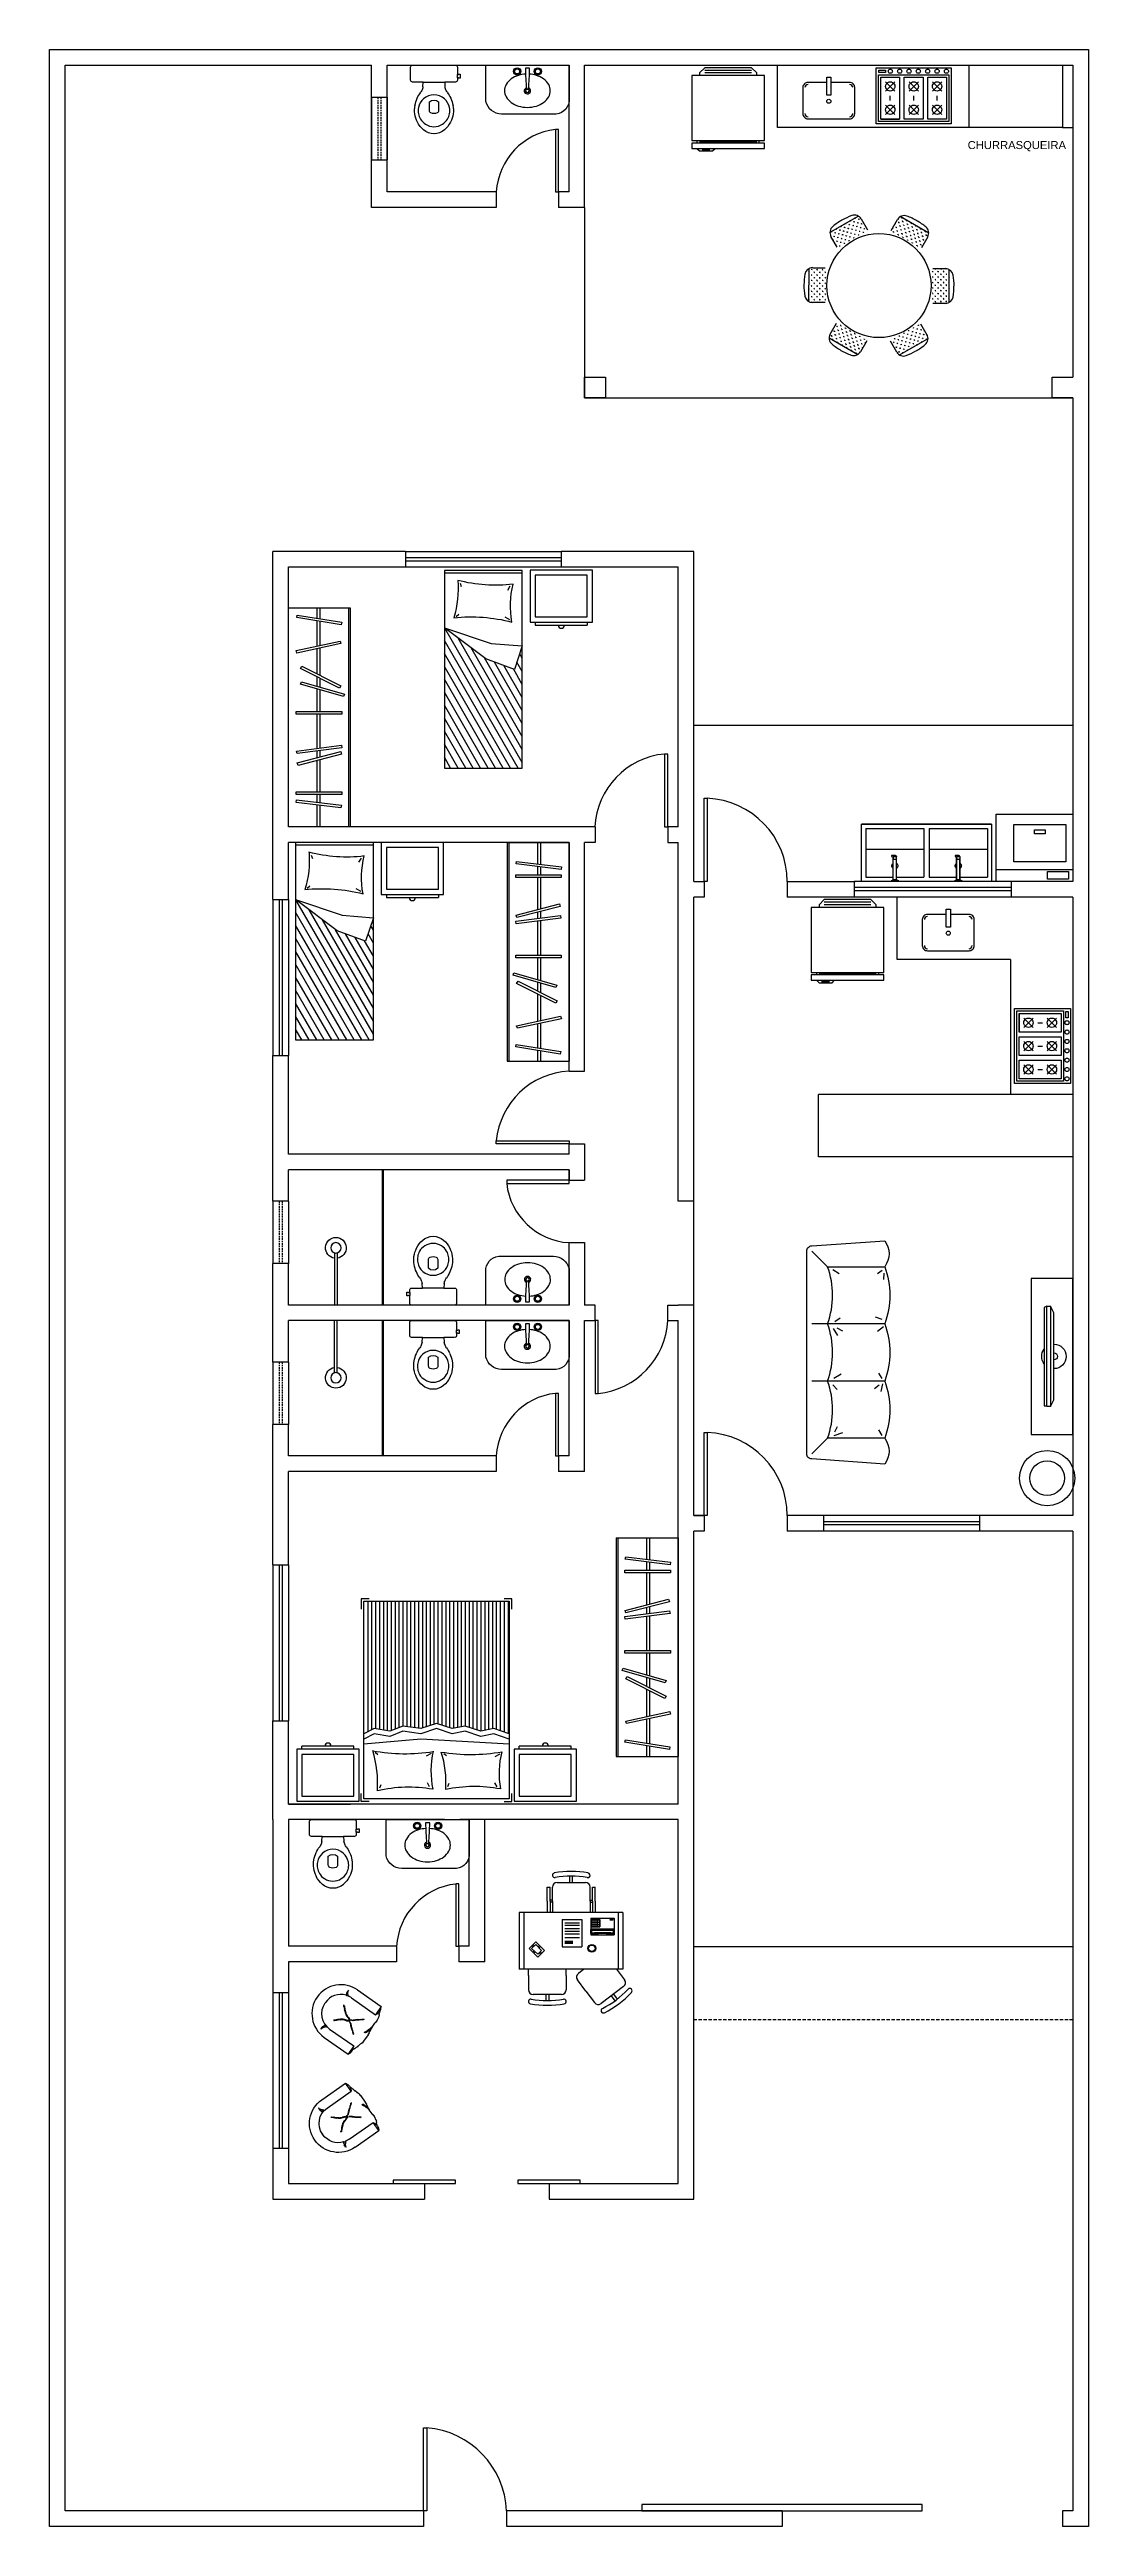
# Model space of a CAD drawing. Header units: metres. Extents: x 5374 to 19439, y 1840 to 7214.
# Drawn here: x 18439 to 19439, y 4831 to 7214 of the extents above; entities outside this region: 1.
import ezdxf

# ---------------------------------------------------------------- set-up
doc = ezdxf.new("R2010")
doc.units = ezdxf.units.M
doc.linetypes.add('HIDDEN2', pattern=[4.7625, 3.175, -1.5875])
for name, color, linetype in [('01', 1, 'Continuous'), ('02', 2, 'Continuous'), ('03', 3, 'Continuous'), ('05', 5, 'Continuous'), ('06', 6, 'Continuous'), ('Block1', 1, 'Continuous'), ('Block2', 2, 'Continuous')]:
    doc.layers.add(name, color=color, linetype=linetype)
doc.styles.get("Standard").update_dxf_attribs({"font": 'arial.ttf'})

msp = doc.modelspace()

# ---------------------------------------------------------------- texts
at = {"layer": '01'}
msp.add_text('CHURRASQUEIRA', height=7.718, dxfattribs=at).set_placement((19323, 7118.1))

# ---------------------------------------------------------------- blocks, each defined once
blk = doc.blocks.new('Geladeira001')
for p, q in [((-27.5, -8), (-22.5, -3)), ((-27.5, -8), (-27.5, -10.5)), ((22.5, -3), (-22.5, -3)), ((22.5, -5.5), (-22.5, -5.5)), ((22.5, -8), (-22.5, -8)), ((27.5, -8), (22.5, -3)), ((27.5, -10.5), (27.5, -8)), ((-30, -73), (-30, -75.5)), ((-30, -80.5), (-27.5, -83)), ((-27.5, -74.2), (27.5, -74.2)), ((-27.5, -83), (-15, -83)), ((-25, -81.9), (-17.5, -81.9)), ((-15, -83), (-12.5, -80.5)), ((-12.5, -80.5), (-12.5, -80.5)), ((30, -75.5), (30, -73))]:
    blk.add_line(p, q)
for points in [[(-35, -73), (35, -73), (35, -10.5), (-35, -10.5)], [(-35, -80.5), (35, -80.5), (35, -75.5), (-35, -75.5)]]:
    blk.add_lwpolyline(points, close=True)
blk = doc.blocks.new('ertey')
at = {"color": 8, "linetype": 'Continuous'}
blk.add_line((2135.439, 1746.929), (2135.439, 1746.963), dxfattribs=at)
blk.add_lwpolyline([(2135.376, 1746.997), (2135.439, 1746.963), (2134.473, 1746.963), (2134.537, 1746.997)], close=True, dxfattribs=at)
blk.add_lwpolyline([(2134.473, 1746.963), (2134.473, 1746.929), (2135.439, 1746.929, -0.115238), (2135.426, 1746.903), (2134.481, 1746.903), (2134.481, 1746.929)], format="xyb", dxfattribs=at)
at = {"color": 8}
for radius, start, end in [(0.118, 0, 180), (0.0339, 0, 180), (0.118, 233.1486, 306.8514)]:
    blk.add_arc((2134.956, 1746.997), radius, start, end, dxfattribs=at)
blk = doc.blocks.new('6Bocas003')
for p, q in [((5.5, -37.5), (5.5, 37.5)), ((5.5, 37.5), (55.5, 37.5)), ((13, 30), (23, 20)), ((13, 20), (23, 30)), ((38, 30), (48, 20)), ((38, 20), (48, 30)), ((55.5, 37.5), (55.5, -37.5)), ((13, 5), (23, -5)), ((13, -5), (23, 5)), ((28, 25), (33, 25)), ((28, 0), (33, 0)), ((38, 5), (48, -5)), ((38, -5), (48, 5)), ((13, -20), (23, -30)), ((13, -30), (23, -20)), ((28, -25), (33, -25)), ((38, -20), (48, -30)), ((38, -30), (48, -20)), ((55.5, -37.5), (5.5, -37.5))]:
    blk.add_line(p, q)
for points in [[(3, -40), (3, 40), (63, 40), (63, -40), (3, -40)], [(8, 15), (8, 35), (53, 35), (53, 15)], [(8, 15), (8, 35), (53, 35), (53, 15), (8, 15)], [(8, 35), (8, 15), (8, 15), (8, 35), (8, 35)], [(18, 30), (19.3, 29.8), (20.5, 29.3), (21.5, 28.5), (22.3, 27.5), (22.8, 26.3), (23, 25), (22.8, 23.7), (22.3, 22.5), (21.5, 21.5), (20.5, 20.7), (19.3, 20.2), (18, 20), (16.7, 20.2), (15.5, 20.7), (14.5, 21.5), (13.7, 22.5), (13.2, 23.7), (13, 25), (13.2, 26.3), (13.7, 27.5), (14.5, 28.5), (15.5, 29.3), (16.7, 29.8), (18, 30)], [(43, 30), (44.3, 29.8), (45.5, 29.3), (46.5, 28.5), (47.3, 27.5), (47.8, 26.3), (48, 25), (47.8, 23.7), (47.3, 22.5), (46.5, 21.5), (45.5, 20.7), (44.3, 20.2), (43, 20), (41.7, 20.2), (40.5, 20.7), (39.5, 21.5), (38.7, 22.5), (38.2, 23.7), (38, 25), (38.2, 26.3), (38.7, 27.5), (39.5, 28.5), (40.5, 29.3), (41.7, 29.8), (43, 30)], [(59.2, 27.2), (59.8, 27.1), (60.3, 26.9), (60.7, 26.6), (61.1, 26.1), (61.3, 25.6), (61.4, 25), (61.3, 24.4), (61.1, 23.9), (60.7, 23.4), (60.3, 23.1), (59.8, 22.9), (59.2, 22.8), (58.6, 22.9), (58.1, 23.1), (57.6, 23.4), (57.3, 23.9), (57.1, 24.4), (57, 25), (57.1, 25.6), (57.3, 26.1), (57.6, 26.6), (58.1, 26.9), (58.6, 27.1), (59.2, 27.2)], [(57.9, 30.1), (57.9, 37.1), (60.4, 37.1), (60.4, 30.1), (57.9, 30.1)], [(8, -10), (8, 10)], [(8, -10), (8, 10), (53, 10), (53, -10), (8, -10)], [(18, 5), (19.3, 4.8), (20.5, 4.3), (21.5, 3.5), (22.3, 2.5), (22.8, 1.3), (23, 0), (22.8, -1.3), (22.3, -2.5), (21.5, -3.5), (20.5, -4.3), (19.3, -4.8), (18, -5), (16.7, -4.8), (15.5, -4.3), (14.5, -3.5), (13.7, -2.5), (13.2, -1.3), (13, 0), (13.2, 1.3), (13.7, 2.5), (14.5, 3.5), (15.5, 4.3), (16.7, 4.8), (18, 5)], [(43, 5), (44.3, 4.8), (45.5, 4.3), (46.5, 3.5), (47.3, 2.5), (47.8, 1.3), (48, 0), (47.8, -1.3), (47.3, -2.5), (46.5, -3.5), (45.5, -4.3), (44.3, -4.8), (43, -5), (41.7, -4.8), (40.5, -4.3), (39.5, -3.5), (38.7, -2.5), (38.2, -1.3), (38, 0), (38.2, 1.3), (38.7, 2.5), (39.5, 3.5), (40.5, 4.3), (41.7, 4.8), (43, 5)], [(53, 10), (53, -10)], [(59.2, 17.2), (59.8, 17.1), (60.3, 16.9), (60.7, 16.6), (61.1, 16.1), (61.3, 15.6), (61.4, 15), (61.3, 14.4), (61.1, 13.9), (60.7, 13.4), (60.3, 13.1), (59.8, 12.9), (59.2, 12.8), (58.6, 12.9), (58.1, 13.1), (57.6, 13.4), (57.3, 13.9), (57.1, 14.4), (57, 15), (57.1, 15.6), (57.3, 16.1), (57.6, 16.6), (58.1, 16.9), (58.6, 17.1), (59.2, 17.2)], [(59.2, 7.2), (59.8, 7.1), (60.3, 6.9), (60.7, 6.6), (61.1, 6.1), (61.3, 5.6), (61.4, 5), (61.3, 4.4), (61.1, 3.9), (60.7, 3.4), (60.3, 3.1), (59.8, 2.9), (59.2, 2.8), (58.6, 2.9), (58.1, 3.1), (57.6, 3.4), (57.3, 3.9), (57.1, 4.4), (57, 5), (57.1, 5.6), (57.3, 6.1), (57.6, 6.6), (58.1, 6.9), (58.6, 7.1), (59.2, 7.2)], [(53, -15), (53, -35), (8, -35)], [(8, -35), (8, -15), (53, -15), (53, -35), (8, -35)], [(8, -35), (8, -15)], [(18, -20), (19.3, -20.2), (20.5, -20.7), (21.5, -21.5), (22.3, -22.5), (22.8, -23.7), (23, -25), (22.8, -26.3), (22.3, -27.5), (21.5, -28.5), (20.5, -29.3), (19.3, -29.8), (18, -30), (16.7, -29.8), (15.5, -29.3), (14.5, -28.5), (13.7, -27.5), (13.2, -26.3), (13, -25), (13.2, -23.7), (13.7, -22.5), (14.5, -21.5), (15.5, -20.7), (16.7, -20.2), (18, -20)], [(43, -20), (44.3, -20.2), (45.5, -20.7), (46.5, -21.5), (47.3, -22.5), (47.8, -23.7), (48, -25), (47.8, -26.3), (47.3, -27.5), (46.5, -28.5), (45.5, -29.3), (44.3, -29.8), (43, -30), (41.7, -29.8), (40.5, -29.3), (39.5, -28.5), (38.7, -27.5), (38.2, -26.3), (38, -25), (38.2, -23.7), (38.7, -22.5), (39.5, -21.5), (40.5, -20.7), (41.7, -20.2), (43, -20)], [(59.2, -2.8), (59.8, -2.9), (60.3, -3.1), (60.7, -3.4), (61.1, -3.9), (61.3, -4.4), (61.4, -5), (61.3, -5.6), (61.1, -6.1), (60.7, -6.6), (60.3, -6.9), (59.8, -7.1), (59.2, -7.2), (58.6, -7.1), (58.1, -6.9), (57.6, -6.6), (57.3, -6.1), (57.1, -5.6), (57, -5), (57.1, -4.4), (57.3, -3.9), (57.6, -3.4), (58.1, -3.1), (58.6, -2.9), (59.2, -2.8)], [(59.2, -12.8), (59.8, -12.9), (60.3, -13.1), (60.7, -13.4), (61.1, -13.9), (61.3, -14.4), (61.4, -15), (61.3, -15.6), (61.1, -16.1), (60.7, -16.6), (60.3, -16.9), (59.8, -17.1), (59.2, -17.2), (58.6, -17.1), (58.1, -16.9), (57.6, -16.6), (57.3, -16.1), (57.1, -15.6), (57, -15), (57.1, -14.4), (57.3, -13.9), (57.6, -13.4), (58.1, -13.1), (58.6, -12.9), (59.2, -12.8)], [(59.2, -22.8), (59.8, -22.9), (60.3, -23.1), (60.7, -23.4), (61.1, -23.9), (61.3, -24.4), (61.4, -25), (61.3, -25.6), (61.1, -26.1), (60.7, -26.6), (60.3, -26.9), (59.8, -27.1), (59.2, -27.2), (58.6, -27.1), (58.1, -26.9), (57.6, -26.6), (57.3, -26.1), (57.1, -25.6), (57, -25), (57.1, -24.4), (57.3, -23.9), (57.6, -23.4), (58.1, -23.1), (58.6, -22.9), (59.2, -22.8)], [(59.2, -32.8), (59.8, -32.9), (60.3, -33.1), (60.7, -33.4), (61.1, -33.9), (61.3, -34.4), (61.4, -35), (61.3, -35.6), (61.1, -36.1), (60.7, -36.6), (60.3, -36.9), (59.8, -37.1), (59.2, -37.2), (58.6, -37.1), (58.1, -36.9), (57.6, -36.6), (57.3, -36.1), (57.1, -35.6), (57, -35), (57.1, -34.4), (57.3, -33.9), (57.6, -33.4), (58.1, -33.1), (58.6, -32.9), (59.2, -32.8)]]:
    blk.add_lwpolyline(points)
blk = doc.blocks.new('Pia005')
blk.add_lwpolyline([(2, 8), (20, 8, 0.414214), (25, 13), (25, 38, 0.414214), (20, 43), (-20, 43, 0.414214), (-25, 38), (-25, 13, 0.414214), (-20, 8), (-2, 8)], format="xyb")
blk.add_lwpolyline([(-2, 20.4), (2, 20.4), (2, 3), (-2, 3)], close=True)
blk.add_circle((0, 26.1), 1.98)
for centre, start, end in [((-20, 38), 90, 180), ((20, 38), 0, 90), ((-20, 13), 180, 270), ((20, 13), 270, 360)]:
    blk.add_arc(centre, 3, start, end)
blk = doc.blocks.new('CamaCasal001')
for p, q in [((-65, -3), (-72.5, -3)), ((-72.5, -3), (-72.5, -10.5)), ((-58.4, -17.1), (-56.1, -21)), ((-10.9, -17.3), (-12.1, -20.6)), ((6.7, -16.9), (8.8, -20.9)), ((54.7, -15.9), (53.4, -19.2)), ((65, -3), (72.5, -3)), ((72.5, -3), (72.5, -10.5)), ((-60.9, -48.5), (-56.1, -45.8)), ((-7, -49.2), (-9.5, -47.1)), ((5.2, -49.1), (10.1, -46.6)), ((-70, -58), (15, -63)), ((-70, -63), (-55, -68)), ((-70, -68), (-55, -73)), ((-68.8, -195.5), (-68.8, -68.4)), ((-65, -195.5), (-65, -69.7)), ((-61.3, -195.5), (-61.3, -70.9)), ((-55, -68), (-42.5, -65.5)), ((-55, -73), (-42.5, -70.5)), ((-46.3, -195.5), (-46.3, -71.3)), ((-42.5, -65.5), (-27.5, -70.5)), ((-42.5, -70.5), (-27.5, -75.5)), ((-42.5, -195.5), (-42.5, -70.5)), ((-27.5, -70.5), (-15, -68)), ((-15, -68), (0, -73)), ((0, -73), (15, -68)), ((15, -63), (70, -58)), ((15, -68), (32.5, -70.5)), ((32.5, -70.5), (45, -65.5)), ((32.5, -75.5), (45, -70.5)), ((43.7, -195.5), (43.7, -71)), ((45, -65.5), (60, -68)), ((45, -70.5), (60, -73)), ((47.5, -195.5), (47.5, -70.9)), ((59, -50.4), (56.6, -48.2)), ((60, -68), (70, -63)), ((60, -73), (70, -68)), ((66.2, -195.5), (66.2, -69.9)), ((-57.5, -195.5), (-57.5, -72.2)), ((-53.8, -195.5), (-53.8, -72.8)), ((-50, -195.5), (-50, -72)), ((-38.8, -195.5), (-38.8, -71.8)), ((-35, -195.5), (-35, -73)), ((-31.3, -195.5), (-31.3, -74.3)), ((-27.5, -75.5), (-15, -73)), ((-27.5, -195.5), (-27.5, -75.5)), ((-23.8, -195.5), (-23.8, -74.8)), ((-20, -195.5), (-20, -74)), ((-16.3, -195.5), (-16.3, -73.3)), ((-15, -73), (0, -78)), ((-12.5, -195.5), (-12.5, -73.8)), ((-8.8, -195.5), (-8.8, -75.1)), ((-5, -195.5), (-5, -76.3)), ((-1.3, -195.5), (-1.3, -77.6)), ((0, -78), (15, -73)), ((2.5, -195.5), (2.5, -77.2)), ((6.2, -195.5), (6.2, -75.9)), ((10, -195.5), (10, -74.7)), ((13.7, -195.5), (13.7, -73.4)), ((15, -73), (32.5, -75.5)), ((17.5, -195.5), (17.5, -73.4)), ((21.2, -195.5), (21.2, -73.9)), ((25, -195.5), (25, -74.4)), ((28.7, -195.5), (28.7, -75)), ((32.5, -195.5), (32.5, -75.5)), ((36.2, -195.5), (36.2, -74)), ((40, -195.5), (40, -72.5)), ((51.2, -195.5), (51.2, -71.5)), ((55, -195.5), (55, -72.2)), ((58.7, -195.5), (58.7, -72.8)), ((62.5, -195.5), (62.5, -71.8)), ((-72.5, -188), (-72.5, -198)), ((72.5, -198), (72.5, -188)), ((-72.5, -198), (-65, -198)), ((65, -198), (72.5, -198))]:
    blk.add_line(p, q)
blk.add_lwpolyline([(-70, -5.5), (70, -5.5), (70, -195.5), (-70, -195.5)], close=True)
for centre, radius, start, end in [((-144.2, -30), 84.1, 345.7287, 10.2181), ((-36.5, 118.4), 135.7, 259.4205, 281.7815), ((89.6, -21.2), 98.6, 176.1219, 197.2683), ((-82.6, -32), 88, 347.3997, 11.3333), ((26.7, 122.4), 139, 260.4676, 282.5636), ((170, -19.8), 113.3, 176.7024, 196.4311), ((-33, -219.8), 171.7, 80.4985, 99.9759), ((30.4, -220.6), 171.7, 79.6119, 99.0947)]:
    blk.add_arc(centre, radius, start, end)
blk = doc.blocks.new('Solt002')
for p, q in [((-37.5, -5.5), (37.5, -5.5)), ((-25.6, -18.1), (-23.3, -22)), ((22.4, -15.1), (21.2, -18.4)), ((-25.6, -50.3), (-20.9, -47.7)), ((26.1, -47.1), (23.6, -44.9)), ((-37.5, -187.5), (37.1, -58.3)), ((-37.5, -175), (24.3, -67.9)), ((-33.5, -193), (37.5, -70.1)), ((37.5, -58), (-7.5, -73)), ((-2.5, -88), (37.5, -58)), ((-7.5, -73), (-37.5, -75.5)), ((-37.5, -75.5), (-30, -98)), ((-37.5, -162.5), (11.6, -77.4)), ((-37.5, -87.5), (-35, -83.1)), ((-37.5, -150), (-1.1, -87)), ((-37.5, -137.5), (-10.6, -91)), ((-37.5, -100), (-32.3, -91)), ((-37.5, -125), (-19.8, -94.3)), ((-30, -98), (-2.5, -88)), ((-26.3, -193), (37.5, -82.6)), ((-19, -193), (37.5, -95.1)), ((-37.5, -112.5), (-28.9, -97.6)), ((-11.8, -193), (37.5, -107.6)), ((-4.6, -193), (37.5, -120.1)), ((2.6, -193), (37.5, -132.6)), ((9.8, -193), (37.5, -145.1)), ((17, -193), (37.5, -157.6)), ((24.3, -193), (37.5, -170.1)), ((31.5, -193), (37.5, -182.6))]:
    blk.add_line(p, q)
blk.add_lwpolyline([(-37.5, -3), (37.5, -3), (37.5, -193), (-37.5, -193)], close=True)
for centre, radius, start, end in [((-11.4, 121.9), 139, 262.8713, 284.9673), ((-114.1, -36.9), 88, 349.8034, 13.737), ((122.8, -19.7), 98.6, 175.7601, 196.9065), ((12.1, -208), 160.5, 84.1554, 104.3055)]:
    blk.add_arc(centre, radius, start, end)
blk = doc.blocks.new('Criado006')
for p, q in [((-30, 53), (-30, 3)), ((30, 53), (-30, 53)), ((-25, 53), (-25, 56)), ((25, 56), (-25, 56)), ((25, 48), (-25, 48)), ((-25, 48), (-25, 8)), ((25, 53), (25, 56)), ((25, 8), (25, 48)), ((30, 3), (30, 53)), ((-30, 3), (30, 3)), ((-25, 8), (25, 8))]:
    blk.add_line(p, q)
blk.add_arc((0, 56), 3, 0, 180)
blk = doc.blocks.new('Lavatorio008')
blk.add_lwpolyline([(-1.9, -8.6, 0.05843), (-8.8, -9.8, 0.084248), (-15.6, -13.2, 0.106469), (-20.5, -18.7, 0.130159), (-22.1, -24.6, 0.130159), (-20.5, -30.4, 0.106469), (-15.6, -35.9, 0.084248), (-8.8, -39.3, 0.073281), (-0.1, -40.6, 0.073281), (8.6, -39.3, 0.084248), (15.5, -35.9, 0.106469), (20.4, -30.4, 0.130159), (21.9, -24.6, 0.130159), (20.4, -18.7, 0.106469), (15.5, -13.2, 0.084248), (8.6, -9.8, 0.057106), (1.9, -8.6)], format="xyb")
blk.add_lwpolyline([(-1, -22.8, 0.389688), (-0.8, -23), (0, -23), (0.8, -23, 0.389688), (1, -22.8, 0.017234), (2, -3.2, 0.418769), (1.8, -3), (0, -3), (-1.8, -3, 0.418769), (-2, -3.2, 0.017234)], format="xyb", close=True)
for centre, radius in [((-10, -6), 3.5), ((-10, -6), 2.5), ((-10, -6), 2.4), ((10, -6), 3.5), ((10, -6), 2.5), ((10, -6), 2.4)]:
    blk.add_circle(centre, radius)
for radius, start, end in [(3, 109.9848, 66.8451), (1.75, 116.7599, 62.2389)]:
    blk.add_arc((-0.1, -24.6), radius, start, end)
blk = doc.blocks.new('Vaso003c')
for p, q in [((3, 20.7), (3, -20.7)), ((12.1, 22.5), (4.8, 22.5)), ((15.1, 22.5), (12.1, 22.5)), ((17.4, 22.5), (15.1, 22.5)), ((19.2, 10.3), (19.2, 20.7)), ((23.8, 10.6), (19.2, 10.3)), ((4.8, -22.5), (12.1, -22.5)), ((12.1, -23.7), (11.8, -23.7)), ((11.8, -23.7), (11.8, -25.2)), ((12.1, -22.5), (12.1, -23.7)), ((15.1, -23.7), (15.1, -22.5)), ((15.1, -22.5), (17.4, -22.5)), ((15.4, -23.7), (15.1, -23.7)), ((15.4, -25.2), (15.4, -23.7)), ((19.2, -20.7), (19.2, -10.3)), ((19.2, -10.3), (23.8, -10.6)), ((11.8, -25.2), (13.6, -25.2)), ((13.6, -25.2), (15.4, -25.2))]:
    blk.add_line(p, q)
for points in [[(19.2, 10.3), (19.2, 0), (19.2, -10.3)], [(15.1, -22.5), (12.1, -22.5)]]:
    blk.add_lwpolyline(points)
for points in [[(31.6, 0, -0.18052), (35.3, 10, -0.167158), (43.8, 14.9, -0.1), (49.8, 14.9, -0.096291), (54.8, 13, -0.13332), (59.8, 8.1, -0.150886), (62.2, 0, -0.150886), (59.8, -8.1, -0.13332), (54.8, -13, -0.096291), (49.8, -14.9, -0.1), (43.8, -14.9, -0.167158), (35.3, -10, -0.18052)], [(49, 3, 0.276984), (46.8, 4.4), (38.3, 4.4, 0.393258), (38.3, -4.5), (46.8, -4.5, 0.276984), (49, -3, 0.2)]]:
    blk.add_lwpolyline(points, format="xyb", close=True)
for centre, radius, start, end in [((4.8, 20.7), 1.79, 89.5929, 180.3396), ((17.4, 20.7), 1.82, 0.5732, 92.5231), ((20.1, 31.8), 21.5, 279.9541, 285.4067), ((20.9, 25.4), 15.1, 288.9102, 302.8225), ((45.6, -8.5), 26.9, 113.7212, 127.9102), ((46.4, -8.5), 27.2, 99.682, 115.2124), ((46.4, -4.6), 23.3, 81.5468, 101.3173), ((46.4, -6.1), 24.8, 62.5846, 82.0561), ((46.7, -5.9), 24.5, 40.581, 63.0371), ((53.9, 0), 15.2, 0.1765, 41.4371), ((4.8, -20.7), 1.79, 179.6604, 270.4071), ((17.4, -20.7), 1.82, 267.4769, 359.4268), ((20.1, -31.8), 21.5, 74.5933, 80.0459), ((20.9, -25.4), 15.1, 57.1775, 71.0898), ((45.6, 8.5), 26.9, 232.0898, 246.2788), ((46.4, 8.5), 27.2, 244.7876, 260.318), ((46.4, 4.6), 23.3, 258.6827, 278.4532), ((46.4, 6.1), 24.8, 277.9439, 297.4154), ((46.7, 5.9), 24.5, 296.9629, 319.419), ((53.9, 0), 15.2, 318.5629, 359.8235)]:
    blk.add_arc(centre, radius, start, end)
blk = doc.blocks.new('Armario015')
for p, q in [((125, 59.5), (-119.6, 59.5)), ((-119.6, 0), (-119.6, 59.5)), ((125, 0), (125, 59.5)), ((-108.3, 32), (-119.6, 32)), ((-107.7, 29), (-119.6, 29)), ((-107.7, 29), (-119.6, 29)), ((-77.3, 32), (-105.3, 32)), ((-77.3, 32), (-105.3, 32)), ((-78, 29), (-104.7, 29)), ((-78, 29), (-104.7, 29)), ((-44.6, 29), (-75, 29)), ((-46.3, 32), (-74.2, 32)), ((-32.3, 32), (-42.9, 32)), ((-31.3, 29), (-41.1, 29)), ((-4.1, 32), (-29.2, 32)), ((-4.1, 29), (-28.2, 29)), ((37.3, 32), (-1.1, 32)), ((36.9, 29), (-1.1, 29)), ((46.7, 29), (39.8, 29)), ((47.6, 32), (40.3, 32)), ((85.8, 29), (49.8, 29)), ((85.8, 32), (50.7, 32)), ((97.6, 32), (88.7, 32)), ((98, 29), (88.7, 29)), ((125, 32), (100.6, 32)), ((125, 29), (101, 29)), ((125, 1.5), (-119.6, 1.5)), ((125, 0), (-119.6, 0))]:
    blk.add_line(p, q)
for points in [[(-103.8, 8.2), (-100.9, 8.7), (-109, 51.6), (-111.9, 51.1)], [(-82.8, 9.8), (-80, 9), (-69.4, 51.4), (-72.3, 52.1)], [(-32.9, 9), (-30.3, 10.5), (-52.3, 48.1), (-54.8, 46.7)], [(-23.5, 5.6), (-20.7, 6.5), (-34.5, 47.9), (-37.3, 46.9)], [(-4.1, 8.3), (-1.1, 8.3), (-1.1, 52), (-4.1, 52)], [(33.8, 8.6), (36.8, 8.2), (43.1, 51.3), (40.2, 51.7)], [(40.9, 9.3), (43.7, 8.5), (56.2, 50.3), (53.4, 51.1)], [(85.8, 8.3), (88.7, 8.3), (88.7, 52), (85.8, 52)], [(100.9, 8.6), (103.8, 9), (97.7, 52.2), (94.8, 51.8)]]:
    blk.add_lwpolyline(points, close=True)
blk = doc.blocks.new('Chuveiro003')
for p, q in [((50.2, 1.2), (0, 1.2)), ((50.2, -1.2), (0, -1.2))]:
    blk.add_line(p, q)
blk.add_circle((55, 0), 5)
blk.add_arc((55, 0), 10, 187.1808, 172.8192)
blk = doc.blocks.new('Tanque004c')
for p, q in [((4, 32.2), (4, 58.5)), ((51, 58.5), (4, 58.5)), ((31, 2.5), (31, 58.5)), ((51, 2.5), (51, 58.5)), ((0, 34.2), (0.5, 34.2)), ((0, 34.2), (0, 26.8)), ((0, 26.8), (0.5, 26.8)), ((0.5, 34.2), (0.5, 26.8)), ((1.3, 32.2), (23.7, 32.2)), ((1.3, 28.8), (23.7, 28.8)), ((1.5, 32), (21, 32)), ((1.5, 32), (1.5, 29)), ((1.5, 29), (21, 29)), ((4, 2.5), (4, 28.8)), ((21, 31.8), (21, 29.2)), ((21.2, 32), (23.8, 32.2)), ((23.8, 28.8), (21.2, 29)), ((24, 27.4), (23.5, 28.8)), ((23.9, 29), (23.9, 32)), ((25, 31.2), (23.9, 31.7)), ((25.1, 29.7), (23.9, 29.3)), ((25, 27.4), (24, 27.4)), ((24.9, 29.7), (25, 27.4)), ((51, 2.5), (4, 2.5)), ((4, -28.8), (4, -2.5)), ((51, -2.5), (4, -2.5)), ((31, -58.5), (31, -2.5)), ((51, -58.5), (51, -2.5)), ((0, -26.8), (0.5, -26.8)), ((0, -26.8), (0, -34.2)), ((0, -30), (0, -33.6)), ((0, -34.2), (0.5, -34.2)), ((0.5, -26.8), (0.5, -34.2)), ((1.3, -28.8), (23.7, -28.8)), ((1.3, -32.2), (23.7, -32.2)), ((1.5, -29), (1.5, -32)), ((1.5, -29), (21, -29)), ((1.5, -32), (21, -32)), ((4, -58.5), (4, -32.2)), ((21, -29.2), (21, -31.8)), ((21.2, -29), (23.8, -28.8)), ((23.8, -32.2), (21.2, -32)), ((24, -33.6), (23.5, -32.2)), ((23.9, -32), (23.9, -29)), ((25, -29.8), (23.9, -29.3)), ((25.1, -31.3), (23.9, -31.7)), ((25, -33.6), (24, -33.6)), ((24.9, -31.3), (25, -33.6)), ((51, -58.5), (4, -58.5))]:
    blk.add_line(p, q)
blk.add_lwpolyline([(55, 62.5), (55, -62.5), (55, 62.5), (0, 62.5), (0, -62.5), (55, -62.5)])
for points in [[(25.1, 29.7, 0.236739), (25.1, 29.8, 0.08552), (25.2, 30, 0.043127), (25.3, 30.2, 0.031837), (25.3, 30.5, 0.031837), (25.3, 30.8, 0.043127), (25.2, 31, 0.08552), (25.1, 31.2, 0.236739), (25.1, 31.2, 0.159785), (25, 31.2, 0.08552)], [(25, 29.8, 0.077146), (25.1, 29.7, 0.236739)], [(25.1, -31.3, 0.236739), (25.1, -31.2, 0.08552), (25.2, -31, 0.043127), (25.3, -30.8, 0.031837), (25.3, -30.5, 0.031837), (25.3, -30.2, 0.043127), (25.2, -30, 0.08552), (25.1, -29.8, 0.236739), (25.1, -29.8, 0.159785), (25, -29.8, 0.08552)], [(25, -31.2, 0.077146), (25.1, -31.3, 0.236739)]]:
    blk.add_lwpolyline(points, format="xyb")
for centre, radius, start, end in [((4.4, 34.6), 3.95, 185.7962, 222.1288), ((4.4, 26.4), 3.95, 137.8774, 174.1976), ((15, 30.5), 3, 35.2164, 144.7836), ((15, 30.5), 3, 215.2164, 324.7836), ((21.2, 31.8), 0.2, 94.4781, 180), ((21.2, 29.2), 0.2, 180, 265.5219), ((23.7, 32), 0.2, 0, 90), ((23.7, 29), 0.2, 270, 360), ((4.4, -26.4), 3.95, 185.7962, 222.1288), ((4.4, -34.6), 3.95, 137.8774, 174.1976), ((15, -30.5), 3, 35.2164, 144.7836), ((15, -30.5), 3, 215.2164, 324.7836), ((21.2, -29.2), 0.2, 94.4781, 180), ((21.2, -31.8), 0.2, 180, 265.5219), ((23.7, -29), 0.2, 0, 90), ((23.7, -32), 0.2, 270, 360)]:
    blk.add_arc(centre, radius, start, end)
blk = doc.blocks.new('MaqSec002')
blk.add_line((-36.9, 14.3), (36.9, 14.3))
for points in [[(-36.9, 3), (36.9, 3), (36.9, 67.8), (-36.9, 67.8)], [(20, 57.6), (-30, 57.6), (-30, 21.8), (20, 21.8)], [(0, 52.7), (-10, 52.7), (-10, 48.7), (0, 48.7)], [(-12.5, 12.6), (-32.5, 12.6), (-32.5, 5.1), (-12.5, 5.1)]]:
    blk.add_lwpolyline(points, close=True)
blk = doc.blocks.new('*X71')
at = {"color": 0}
for p, q in [((-17, 161.2), (-16.7, 161.5)), ((-17, 161.2), (-17, 161.3)), ((-17, 161.2), (-17, 161.2)), ((-17, 158.4), (-17, 158.8)), ((-17, 158.4), (-16.7, 158.7)), ((-17, 158.4), (-17, 158.4)), ((-17, 155.6), (-17, 155.9)), ((-17, 155.6), (-16.7, 155.8)), ((-17, 155.6), (-17, 155.6)), ((-15.6, 162.6), (-15.8, 162.9)), ((-15.6, 159.8), (-15.8, 160.1)), ((-15.6, 157), (-15.8, 157.2)), ((-15.6, 154.2), (-15.8, 154.4)), ((-15.6, 162.6), (-15.6, 163)), ((-15.6, 162.6), (-15.3, 162.9)), ((-15.6, 159.8), (-15.6, 160.2)), ((-15.6, 159.8), (-15.3, 160.1)), ((-15.6, 157), (-15.6, 157.4)), ((-15.6, 157), (-15.3, 157.2)), ((-15.6, 154.2), (-15.6, 154.5)), ((-15.5, 154.2), (-15.3, 154.4)), ((-14.1, 161.2), (-14.4, 161.5)), ((-14.1, 158.4), (-14.4, 158.7)), ((-14.1, 155.6), (-14.4, 155.8)), ((-14.1, 161.2), (-14.1, 161.6)), ((-14.1, 161.2), (-13.9, 161.5)), ((-14.1, 158.4), (-14.1, 158.8)), ((-14.1, 158.4), (-13.9, 158.7)), ((-14.1, 155.6), (-14.1, 155.9)), ((-14.1, 155.6), (-13.9, 155.8)), ((-12.7, 162.6), (-13, 162.9)), ((-12.7, 159.8), (-13, 160.1)), ((-12.7, 157), (-13, 157.2)), ((-12.8, 154.2), (-13, 154.4)), ((-12.7, 162.6), (-12.7, 163)), ((-12.7, 162.6), (-12.5, 162.9)), ((-12.7, 159.8), (-12.7, 160.2)), ((-12.7, 159.8), (-12.5, 160.1)), ((-12.7, 157), (-12.7, 157.4)), ((-12.7, 157), (-12.5, 157.2)), ((-12.7, 154.2), (-12.7, 154.5)), ((-12.7, 154.2), (-12.5, 154.4)), ((-11.3, 161.2), (-11.6, 161.5)), ((-11.3, 158.4), (-11.6, 158.7)), ((-11.3, 155.6), (-11.6, 155.8)), ((-11.3, 161.2), (-11.3, 161.6)), ((-11.3, 161.2), (-11, 161.5)), ((-11.3, 158.4), (-11.3, 158.8)), ((-11.3, 158.4), (-11, 158.7)), ((-11.3, 155.6), (-11.3, 155.9)), ((-11.3, 155.6), (-11, 155.8)), ((-9.9, 162.6), (-10.2, 162.9)), ((-9.9, 159.8), (-10.2, 160.1)), ((-9.9, 157), (-10.2, 157.2)), ((-9.9, 154.2), (-10.2, 154.4)), ((-9.9, 162.6), (-9.9, 163)), ((-9.9, 162.6), (-9.6, 162.9)), ((-9.9, 159.8), (-9.9, 160.2)), ((-9.9, 159.8), (-9.6, 160.1)), ((-9.9, 157), (-9.9, 157.4)), ((-9.9, 157), (-9.6, 157.2)), ((-9.9, 154.2), (-9.9, 154.5)), ((-9.9, 154.2), (-9.6, 154.4)), ((-8.5, 161.2), (-8.8, 161.5)), ((-8.5, 158.4), (-8.8, 158.7)), ((-8.5, 155.6), (-8.8, 155.8)), ((-8.5, 161.2), (-8.5, 161.6)), ((-8.5, 161.2), (-8.2, 161.5)), ((-8.5, 158.4), (-8.5, 158.8)), ((-8.5, 158.4), (-8.2, 158.7)), ((-8.5, 155.6), (-8.5, 155.9)), ((-8.5, 155.6), (-8.2, 155.8)), ((-7.1, 162.6), (-7.3, 162.9)), ((-7.1, 159.8), (-7.3, 160.1)), ((-7.1, 157), (-7.3, 157.2)), ((-7.1, 154.2), (-7.3, 154.4)), ((-7.1, 162.6), (-7.1, 163)), ((-7.1, 162.6), (-6.8, 162.9)), ((-7.1, 159.8), (-7.1, 160.2)), ((-7.1, 159.8), (-6.8, 160.1)), ((-7.1, 157), (-7.1, 157.4)), ((-7.1, 157), (-6.8, 157.2)), ((-7.1, 154.2), (-7.1, 154.5)), ((-7, 154.2), (-6.8, 154.4)), ((-5.7, 161.2), (-5.9, 161.5)), ((-5.7, 158.4), (-5.9, 158.7)), ((-5.7, 155.6), (-5.9, 155.8)), ((-5.7, 161.2), (-5.7, 161.6)), ((-5.7, 161.2), (-5.4, 161.5)), ((-5.7, 158.4), (-5.7, 158.8)), ((-5.7, 158.4), (-5.4, 158.7)), ((-5.7, 155.6), (-5.7, 155.9)), ((-5.7, 155.6), (-5.4, 155.8)), ((-4.2, 162.6), (-4.5, 162.9)), ((-4.2, 159.8), (-4.5, 160.1)), ((-4.2, 157), (-4.5, 157.2)), ((-4.3, 154.2), (-4.5, 154.4)), ((-4.2, 162.6), (-4.2, 163)), ((-4.2, 162.6), (-4, 162.9)), ((-4.2, 159.8), (-4.2, 160.2)), ((-4.2, 159.8), (-4, 160.1)), ((-4.2, 157), (-4.2, 157.4)), ((-4.2, 157), (-4, 157.2)), ((-4.2, 154.2), (-4.2, 154.5)), ((-4.2, 154.2), (-4, 154.4)), ((-2.8, 161.2), (-3.1, 161.5)), ((-2.8, 158.4), (-3.1, 158.7)), ((-2.8, 155.6), (-3.1, 155.8)), ((-2.8, 161.2), (-2.8, 161.6)), ((-2.8, 161.2), (-2.6, 161.5)), ((-2.8, 158.4), (-2.8, 158.8)), ((-2.8, 158.4), (-2.6, 158.7)), ((-2.8, 155.6), (-2.8, 155.9)), ((-2.8, 155.6), (-2.6, 155.8)), ((-1.4, 162.6), (-1.7, 162.9)), ((-1.4, 159.8), (-1.7, 160.1)), ((-1.4, 157), (-1.7, 157.2)), ((-1.5, 154.2), (-1.7, 154.4)), ((-1.4, 162.6), (-1.4, 163)), ((-1.4, 162.6), (-1.1, 162.9)), ((-1.4, 159.8), (-1.4, 160.2)), ((-1.4, 159.8), (-1.1, 160.1)), ((-1.4, 157), (-1.4, 157.4)), ((-1.4, 157), (-1.1, 157.2)), ((-1.4, 154.2), (-1.4, 154.5)), ((-1.4, 154.2), (-1.1, 154.4)), ((0, 161.2), (-0.3, 161.5)), ((0, 158.4), (-0.3, 158.7)), ((0, 155.6), (-0.3, 155.8)), ((0, 161.2), (0, 161.6)), ((0, 161.2), (0.3, 161.5)), ((0, 158.4), (0, 158.8)), ((0, 158.4), (0.3, 158.7)), ((0, 155.6), (0, 155.9)), ((0, 155.6), (0.3, 155.8))]:
    blk.add_line(p, q, dxfattribs=at)
blk = doc.blocks.new('Mesa022')
at = {"layer": 'Block2'}
for p, q in [((-19.7, 66.7), (-47.2, 50.9)), ((-17.1, 64.1), (-11, 53.5)), ((11.8, 53.1), (17.9, 63.7)), ((47.9, 50.4), (20.5, 66.3)), ((-40.1, 36.8), (-46.2, 47.3)), ((47, 46.9), (40.8, 36.3)), ((-67.6, 16.3), (-67.7, -15.4)), ((-64.1, 17.2), (-51.8, 17.2)), ((51.9, 16.3), (64.1, 16.3)), ((67.6, -16.3), (67.7, 15.4)), ((-51.9, -16.3), (-64.1, -16.3)), ((64.1, -17.2), (51.8, -17.2)), ((-47, -46.9), (-40.8, -36.3)), ((40.1, -36.8), (46.2, -47.3)), ((-47.9, -50.4), (-20.5, -66.3)), ((-11.8, -53.1), (-17.9, -63.7)), ((17.1, -64.1), (11, -53.5)), ((19.7, -66.7), (47.2, -50.9))]:
    blk.add_line(p, q, dxfattribs=at)
blk.add_circle((0, 0), 50.1, dxfattribs=at)
for centre, radius, start, end in [((-39.8, 51), 7.42, 129.3817, 209.925), ((-2.9, 6.1), 65.6, 120.0152, 129.3817), ((-3.6, 7.4), 64, 110.6186, 120.0152), ((-23.6, 60.4), 7.42, 29.925, 110.6186), ((24.3, 59.9), 7.42, 69.3817, 149.925), ((3.8, 5.5), 65.6, 60.0152, 69.3817), ((4.6, 6.9), 64, 50.6186, 60.0152), ((40.5, 50.6), 7.42, 329.925, 50.6186), ((-8.2, 0.6), 64, 170.6186, 180.0152), ((-6.7, 0.6), 65.6, 180.0152, 189.3817), ((-64.1, 9.8), 7.42, 89.925, 170.6186), ((64.1, 8.9), 7.42, 9.3817, 89.925), ((6.7, -0.6), 65.6, 0.0152, 9.3817), ((-64.1, -8.9), 7.42, 189.3817, 269.925), ((64.1, -9.8), 7.42, 269.925, 350.6186), ((8.2, -0.6), 64, 350.6186, 0.0152), ((-40.5, -50.6), 7.42, 149.925, 230.6186), ((39.8, -51), 7.42, 309.3817, 29.925), ((-4.6, -6.9), 64, 230.6186, 240.0152), ((-3.8, -5.5), 65.6, 240.0152, 249.3817), ((-24.3, -59.9), 7.42, 249.3817, 329.925), ((23.6, -60.4), 7.42, 209.925, 290.6186), ((3.6, -7.4), 64, 290.6186, 300.0152), ((2.9, -6.1), 65.6, 300.0152, 309.3817)]:
    blk.add_arc(centre, radius, start, end, dxfattribs=at)
at = {"layer": 'Block1', "xscale": 1.854150943717857, "yscale": 1.854150943717857, "zscale": 1.854150943717857}
for p, rotation in [((130, -195.5), 29.92499999999992), ((-104.3, -210.4), 329.925), ((234.4, 14.9), 89.92499999999997), ((-234.4, -14.9), 269.925), ((104.3, 210.4), 149.925), ((-130, 195.5), 209.9249999999999)]:
    blk.add_blockref('*X71', p, dxfattribs=dict(at, rotation=rotation))
blk = doc.blocks.new('A$C280F56C6')
at = {"layer": 'Block1'}
for p, q in [((68.5, 109.4), (59.3, 100.2)), ((68.5, 106.6), (62.2, 100.2)), ((64.5, 105.4), (65.9, 103.9)), ((75.6, 102.3), (68.5, 109.4)), ((72.8, 102.3), (68.5, 106.6)), ((70.1, 105), (71.5, 106.4)), ((71.2, 103.9), (72.6, 105.3)), ((19.7, 91.5), (13.2, 91.5)), ((19.7, 88.5), (13.2, 88.5)), ((66.4, 93.1), (59.3, 100.2)), ((66.4, 96), (62.2, 100.2)), ((63.7, 98.6), (62.3, 97.2)), ((63.4, 104.2), (64.8, 102.8)), ((64.9, 97.5), (63.4, 96.1)), ((75.6, 102.3), (66.4, 93.1)), ((72.8, 102.3), (66.4, 96)), ((69, 98.6), (70.4, 97.2)), ((70.2, 99.7), (71.6, 98.3)), ((117.5, 84.6), (117.5, 87.1)), ((119.5, 84.6), (119.5, 87.1)), ((99.2, 74.3), (70.2, 74.3)), ((70.2, 74.3), (70.2, 53.3)), ((99.2, 53.3), (70.2, 53.3)), ((74.1, 71.3), (74.1, 63)), ((75.2, 71.3), (75.2, 63)), ((76.3, 71.3), (76.3, 63)), ((80.1, 71.5), (80.1, 55.8)), ((83.9, 71.5), (83.9, 55.8)), ((86.8, 71.5), (86.8, 55.8)), ((89.7, 71.5), (89.7, 55.8)), ((93, 71.5), (93, 55.8)), ((95.7, 71.5), (95.7, 55.8)), ((99.2, 74.3), (99.2, 53.3)), ((138.5, 66.1), (145.1, 66.1)), ((138.5, 63.1), (145.1, 63.1)), ((82.8, 43.9), (82.8, 18.9)), ((83.8, 43.9), (82.8, 43.9)), ((82.8, 36.4), (84.1, 36.1)), ((82.8, 26.4), (84.1, 26.8)), ((83.5, 43.9), (83.5, 36.9)), ((83.5, 36.9), (84.1, 36.7)), ((89.3, 36.9), (88.6, 36.7)), ((100.4, 43.9), (88.9, 43.9)), ((89.3, 43.9), (89.3, 36.9)), ((89.4, 43.9), (89.4, 18.9)), ((99.1, 43.1), (91.2, 43.1)), ((91.2, 43.1), (91.2, 34.1)), ((99.1, 34.1), (91.2, 34.1)), ((98.6, 42.6), (91.7, 42.6)), ((91.7, 42.6), (91.7, 34.6)), ((98.6, 40.6), (91.7, 40.6)), ((98.6, 38.6), (91.7, 38.6)), ((98.6, 36.6), (91.7, 36.6)), ((98.6, 34.6), (91.7, 34.6)), ((93.9, 42.6), (93.9, 34.6)), ((96.4, 42.6), (96.4, 34.6)), ((98.6, 34.6), (98.6, 42.6)), ((99.1, 34.1), (99.1, 43.1)), ((100.4, 43.9), (100.4, 18.9)), ((117.5, 44.6), (117.5, 42.1)), ((119.5, 44.6), (119.5, 42.1)), ((18.1, 22.2), (12.8, 18.2)), ((19.9, 19.8), (14.6, 15.8)), ((83.8, 18.9), (82.8, 18.9)), ((83.5, 25.9), (84.1, 26)), ((83.5, 25.9), (83.5, 19)), ((89.3, 25.9), (88.6, 26)), ((100.4, 18.9), (88.9, 18.9)), ((89.3, 25.9), (89.3, 19)), ((98.6, 20.4), (98.6, 23.2)), ((98.6, 23.2), (99.3, 23.2)), ((99.3, 20.4), (98.6, 20.4)), ((99.3, 23.2), (99.3, 20.4))]:
    blk.add_line(p, q, dxfattribs=at)
for radius in [4.14, 3.42]:
    blk.add_circle((68.6, 42.7), radius, dxfattribs=at)
for centre, radius, start, end in [((86.4, 34.5), 9.76, 75.0478, 104.9522), ((-149.4, 31.4), 233.6, 356.9321, 3.0679), ((86.4, 33.2), 9.76, 80.158, 99.842), ((-148.6, 31.3), 233.6, 357.1743, 2.8257), ((321.3, 31.3), 233.6, 177.1743, 182.8257), ((322.1, 31.4), 233.6, 176.9321, 183.0679), ((86.4, 28.4), 9.76, 255.0478, 284.9522), ((86.4, 29.4), 9.76, 260.158, 279.842)]:
    blk.add_arc(centre, radius, start, end, dxfattribs=at)
at = {"layer": 'Block2'}
for p, q in [((39.7, 110), (24.7, 110)), ((106.6, 119.8), (46.6, 119.8)), ((46.6, 9.8), (46.6, 119.8)), ((106.6, 114.8), (46.6, 114.8)), ((106.6, 9.8), (106.6, 119.8)), ((19.7, 75), (19.7, 105)), ((118.5, 90.1), (106.6, 90.1)), ((118.5, 87.1), (106.6, 87.1)), ((118.5, 84.6), (106.6, 84.6)), ((118.5, 90.1), (133.5, 90.1)), ((118.5, 87.1), (133.5, 87.1)), ((118.5, 84.6), (133.5, 84.6)), ((133.5, 90.1), (133.5, 87.1)), ((138.5, 79.6), (138.5, 49.6)), ((39.7, 70), (24.7, 70)), ((46.3, 51.2), (42, 57)), ((28, 9), (10, 33)), ((23, 49), (11, 40)), ((118.5, 44.6), (106.6, 44.6)), ((118.5, 42.1), (106.6, 42.1)), ((118.5, 39.1), (106.6, 39.1)), ((118.5, 44.6), (133.5, 44.6)), ((118.5, 42.1), (133.5, 42.1)), ((118.5, 39.1), (133.5, 39.1)), ((133.5, 42.1), (133.5, 39.1)), ((46.3, 16.5), (35, 8)), ((106.6, 14.8), (46.6, 14.8)), ((106.6, 9.8), (46.6, 9.8))]:
    blk.add_line(p, q, dxfattribs=at)
for points in [[(39.7, 110), (46.3, 110)], [(23, 49), (35, 58)], [(39.7, 70), (46.3, 70)]]:
    blk.add_lwpolyline(points, dxfattribs=at)
for centre, radius, start, end in [((108.1, 90), 100, 169.6601, 190.3399), ((12.2, 107.5), 2.5, 349.6601, 169.6601), ((108.1, 90), 95, 169.6601, 190.3399), ((24.7, 105), 5, 90, 180), ((133.5, 79.6), 5, 0, 90), ((146, 82.1), 2.5, 10.3399, 190.3399), ((50.1, 64.6), 95, 349.6601, 10.3399), ((50.1, 64.6), 100, 349.6601, 10.3399), ((12.2, 72.5), 2.5, 190.3399, 10.3399), ((24.7, 75), 5, 180, 270), ((38, 54), 5, 36.8699, 126.8699), ((2.5, 30.5), 2.5, 26.53, 206.53), ((89.7, 74), 100, 206.53, 227.2098), ((89.7, 74), 95, 206.53, 227.2098), ((14, 36), 5, 126.8699, 216.8699), ((133.5, 49.6), 5, 270, 0), ((146, 47.1), 2.5, 169.6601, 349.6601), ((23.5, 2.5), 2.5, 227.2098, 47.2098), ((32, 12), 5, 216.8699, 306.8699)]:
    blk.add_arc(centre, radius, start, end, dxfattribs=at)
blk = doc.blocks.new('MsEscrit002')
at = {"layer": 'Block2'}
blk.add_blockref('A$C280F56C6', (-150.1, -64.6), dxfattribs=at)
blk = doc.blocks.new('Sofa002c')
at = {"layer": 'Block1'}
for p, q in [((-81.4, 4.9), (-81.4, 59.9)), ((-78.7, 53.6), (-75.8, 45.1)), ((-75.4, 52.8), (-70.2, 50.3)), ((-30, 54.8), (-34.5, 50.7)), ((-23.5, 54), (-19.4, 46.7)), ((24, 54.4), (17.5, 50.3)), ((24.8, 51.1), (22, 45.5)), ((30.9, 52.8), (34.5, 47.9)), ((80.8, 54.8), (77.1, 48.7)), ((83.6, 59.9), (83.6, 4.9)), ((-78.7, 7.3), (-73.4, 10.6)), ((-29.2, 6.9), (-36.5, 8.6)), ((-30.4, 10.2), (-34, 14.6)), ((-23.9, 7.3), (-19, 10.6)), ((25.6, 6.1), (21.1, 11.8)), ((32.9, 7.3), (34.9, 13.8)), ((77.5, 5.7), (71.1, 6.1)), ((80, 7.3), (76.7, 11.8))]:
    blk.add_line(p, q, dxfattribs=at)
for points in [[(-81.4, 59.9), (-96.4, 74.9)], [(-26.4, 4.9), (-26.4, 74.9)], [(28.6, 4.9), (28.6, 74.9)], [(83.6, 59.9), (98.6, 74.9)]]:
    blk.add_lwpolyline(points, dxfattribs=at)
for centre in [(-53.9, 133.3), (1.1, 133.3), (56.1, 133.3)]:
    blk.add_arc(centre, 78.3, 249.444, 290.556, dxfattribs=at)
at = {"layer": 'Block2'}
blk.add_lwpolyline([(28.6, 4.9, -0.181335), (-26.4, 4.9, -0.181335), (-81.4, 4.9, -0.333333), (-106.4, 4.9), (-101.4, 74.9, -0.414214), (-96.4, 79.9), (98.6, 79.9, -0.414214), (103.6, 74.9), (108.6, 4.9, -0.333333), (83.6, 4.9, -0.181335)], format="xyb", close=True, dxfattribs=at)
blk = doc.blocks.new('Poltrona011')
at = {"layer": 'Block1'}
for p, q in [((-7.2, 43.4), (-6.6, 43)), ((-7.1, 42.7), (-6.5, 42.3)), ((-6.6, 43), (-6.2, 42.5)), ((-6.5, 42.3), (-6.1, 41.8)), ((-6.2, 42.5), (-5.8, 42)), ((-5.8, 42), (-5.5, 41.5)), ((6.8, 42), (6.5, 41.5)), ((7.2, 42.5), (6.8, 42)), ((7.5, 42.3), (7.1, 41.8)), ((7.6, 43), (7.2, 42.5)), ((8.1, 42.7), (7.5, 42.3)), ((8.2, 43.4), (7.6, 43)), ((-15.8, 20.9), (-15.9, 20.7)), ((-7.3, 22.4), (-7.1, 22.9)), ((-7.3, 21.9), (-6.9, 22.3)), ((-7.1, 22.9), (-6.8, 23.3)), ((-6.9, 22.3), (-6.6, 22.7)), ((-6.8, 23.3), (-5.9, 24.1)), ((-6.6, 22.7), (-6.3, 23.1)), ((-6.3, 23.1), (-5.5, 24)), ((-6.1, 41.8), (-5.6, 41.3)), ((-5.9, 24.1), (-5.6, 24.6)), ((-5.6, 41.3), (-5.3, 40.8)), ((-5.6, 24.6), (-5.2, 24.9)), ((-5.5, 41.5), (-5.1, 41)), ((-5.5, 24), (-5.2, 24.4)), ((-5.3, 40.8), (-4.9, 40.3)), ((-5.2, 24.9), (-4.8, 25.1)), ((-5.2, 24.4), (-4.8, 24.7)), ((-5.1, 41), (-4.5, 40.3)), ((-4.9, 40.3), (-4.3, 39.5)), ((-4.8, 25.1), (-4.5, 25.6)), ((-4.8, 24.7), (-4.3, 25)), ((-4.5, 40.3), (-4.2, 39.8)), ((-4.5, 25.6), (-4.1, 26)), ((-4.3, 39.5), (-4.1, 39.1)), ((-4.3, 25), (-4.1, 25.4)), ((-4.2, 39.8), (-3.8, 39.4)), ((-4.1, 39.1), (-3.6, 38.7)), ((-4.1, 26), (-3.5, 26.9)), ((-4.1, 25.4), (-3.6, 25.9)), ((-3.8, 39.4), (-3.3, 38.7)), ((-3.6, 38.7), (-3.2, 38)), ((-3.6, 25.9), (-3.1, 26.7)), ((-3.5, 26.9), (-3.1, 27.3)), ((-3.3, 38.7), (-2.9, 38.3)), ((-3.2, 38), (-2.8, 37.5)), ((-3.1, 27.3), (-2.6, 27.7)), ((-3.1, 26.7), (-2.6, 27.1)), ((-2.9, 38.3), (-2.5, 37.8)), ((-2.8, 37.5), (-2.3, 37.1)), ((-2.6, 27.7), (-2.1, 28.6)), ((-2.6, 27.1), (-2.2, 27.6)), ((-2.5, 37.8), (-2.1, 37.5)), ((-2.3, 37.1), (-1.9, 36.8)), ((-2.2, 27.6), (-1.6, 28.4)), ((-2.1, 37.5), (-1.8, 37.1)), ((-2.1, 28.6), (-1.9, 29.1)), ((-1.9, 36.8), (-1.6, 36.4)), ((-1.9, 29.1), (-1.6, 29.6)), ((-1.8, 37.1), (-1.5, 36.7)), ((-1.6, 36.4), (-1.4, 36)), ((-1.6, 29.6), (-1.4, 30.4)), ((-1.6, 28.4), (-1.5, 29)), ((-1.5, 36.7), (-1.1, 36.4)), ((-1.5, 29), (-1.2, 29.4)), ((-1.4, 36), (-0.9, 35.7)), ((-1.4, 30.8), (-1.2, 31.3)), ((-1.4, 30.4), (-1.4, 30.8)), ((-1.2, 31.3), (-1.1, 31.8)), ((-1.2, 29.4), (-0.9, 30.3)), ((-1.1, 36.4), (-0.9, 36)), ((-1.1, 31.8), (-0.8, 32.3)), ((-0.9, 36), (-0.6, 35.6)), ((-0.9, 35.7), (-0.8, 35.3)), ((-0.9, 30.7), (-0.8, 31.1)), ((-0.9, 30.3), (-0.9, 30.7)), ((-0.8, 35.3), (-0.5, 34.8)), ((-0.8, 32.3), (-0.2, 33.1)), ((-0.8, 31.1), (-0.6, 31.7)), ((-0.6, 35.6), (-0.4, 35.1)), ((-0.6, 31.7), (-0.4, 32.1)), ((-0.4, 32.1), (0.2, 33)), ((0.5, 33.4), (0.4, 33.8)), ((0.8, 33), (0.5, 33.4)), ((1.4, 32.1), (0.8, 33)), ((1.1, 33.4), (0.9, 33)), ((1.2, 33.8), (1.1, 33.4)), ((1.5, 34.8), (1.2, 34.4)), ((1.2, 34.4), (1.2, 33.8)), ((1.8, 32.3), (1.2, 33.1)), ((1.6, 35.6), (1.4, 35.1)), ((1.6, 31.7), (1.4, 32.1)), ((1.8, 35.3), (1.5, 34.8)), ((1.9, 36), (1.6, 35.6)), ((1.8, 31.1), (1.6, 31.7)), ((1.9, 35.7), (1.8, 35.3)), ((2.1, 31.8), (1.8, 32.3)), ((1.9, 30.7), (1.8, 31.1)), ((2.1, 36.4), (1.9, 36)), ((2.4, 36), (1.9, 35.7)), ((1.9, 30.3), (1.9, 30.7)), ((2.2, 29.4), (1.9, 30.3)), ((2.5, 36.7), (2.1, 36.4)), ((2.2, 31.3), (2.1, 31.8)), ((2.4, 30.8), (2.2, 31.3)), ((2.5, 29), (2.2, 29.4)), ((2.6, 36.4), (2.4, 36)), ((2.4, 30.4), (2.4, 30.8)), ((2.6, 29.6), (2.4, 30.4)), ((2.8, 37.1), (2.5, 36.7)), ((2.6, 28.4), (2.5, 29)), ((2.9, 36.8), (2.6, 36.4)), ((2.9, 29.1), (2.6, 29.6)), ((3.2, 27.6), (2.6, 28.4)), ((3.1, 37.5), (2.8, 37.1)), ((3.4, 37.1), (2.9, 36.8)), ((3.1, 28.6), (2.9, 29.1)), ((3.5, 37.8), (3.1, 37.5)), ((3.6, 27.7), (3.1, 28.6)), ((3.6, 27.1), (3.2, 27.6)), ((3.8, 37.5), (3.4, 37.1)), ((3.9, 38.3), (3.5, 37.8)), ((4.1, 27.3), (3.6, 27.7)), ((4.1, 26.7), (3.6, 27.1)), ((4.2, 38), (3.8, 37.5)), ((4.3, 38.7), (3.9, 38.3)), ((4.5, 26.9), (4.1, 27.3)), ((4.6, 25.9), (4.1, 26.7)), ((4.6, 38.7), (4.2, 38)), ((4.8, 39.4), (4.3, 38.7)), ((5.1, 26), (4.5, 26.9)), ((5.1, 39.1), (4.6, 38.7)), ((5.1, 25.4), (4.6, 25.9)), ((5.2, 39.8), (4.8, 39.4)), ((5.3, 39.5), (5.1, 39.1)), ((5.5, 25.6), (5.1, 26)), ((5.3, 25), (5.1, 25.4)), ((5.5, 40.3), (5.2, 39.8)), ((5.9, 40.3), (5.3, 39.5)), ((5.8, 24.7), (5.3, 25)), ((6.1, 41), (5.5, 40.3)), ((5.8, 25.1), (5.5, 25.6)), ((6.2, 24.9), (5.8, 25.1)), ((6.2, 24.4), (5.8, 24.7)), ((6.3, 40.8), (5.9, 40.3)), ((6.5, 41.5), (6.1, 41)), ((6.6, 24.6), (6.2, 24.9)), ((6.5, 24), (6.2, 24.4)), ((6.6, 41.3), (6.3, 40.8)), ((7.3, 23.1), (6.5, 24)), ((7.1, 41.8), (6.6, 41.3)), ((6.9, 24.1), (6.6, 24.6)), ((7.8, 23.3), (6.9, 24.1)), ((7.6, 22.7), (7.3, 23.1)), ((7.9, 22.3), (7.6, 22.7)), ((8.1, 22.9), (7.8, 23.3)), ((16, 20.9), (16.2, 20.7)), ((-19.2, 18.4), (-20, 18.4)), ((-20, 18.4), (-20, 18.2)), ((-20, 18.2), (-17.5, 18.2)), ((-19, 18.6), (-19.2, 18.4)), ((-18.6, 18.6), (-19, 18.6)), ((-18.1, 18.8), (-18.6, 18.8)), ((-18.6, 18.8), (-18.6, 18.6)), ((-17.9, 19), (-18.1, 19)), ((-18.1, 19), (-18.1, 18.8)), ((-17.7, 19.2), (-17.9, 19)), ((-17.5, 19.2), (-17.7, 19.2)), ((-17.3, 19.6), (-17.5, 19.4)), ((-17.5, 19.4), (-17.5, 19.2)), ((-17.5, 18.2), (-17.5, 18.4)), ((-17.5, 18.4), (-17.1, 18.4)), ((-16.9, 19.6), (-17.3, 19.6)), ((-17.1, 18.4), (-16.9, 18.6)), ((-16.7, 20.2), (-16.9, 20.2)), ((-16.9, 20.2), (-16.9, 19.6)), ((-16.9, 18.6), (-16.5, 18.6)), ((-16.1, 20.4), (-16.7, 20.2)), ((-16.5, 18.6), (-16.3, 18.8)), ((-16.3, 18.8), (-15.6, 18.8)), ((-15.9, 20.7), (-16.1, 20.7)), ((-16.1, 20.7), (-16.1, 20.4)), ((-15.8, 20.8), (-15.8, 20.9)), ((-15.8, 20.9), (-15.8, 20.9)), ((-15.8, 20.7), (-15.8, 20.8)), ((-15.8, 20.4), (-15.8, 20.7)), ((-15.8, 20.7), (-15.8, 20.7)), ((-15.8, 20.3), (-15.8, 20.4)), ((-15.8, 20), (-15.8, 20.3)), ((-15.7, 19.9), (-15.8, 20)), ((-15.7, 19.8), (-15.7, 19.9)), ((-15.7, 19.7), (-15.7, 19.8)), ((-15.6, 19.6), (-15.7, 19.7)), ((-15.5, 19.5), (-15.6, 19.6)), ((-15.6, 18.8), (-15.6, 19)), ((-15.6, 19), (-15.4, 19)), ((-15.4, 19.5), (-15.5, 19.5)), ((-15.3, 19.4), (-15.4, 19.5)), ((-15.4, 19), (-15.4, 19.2)), ((-15.4, 19.2), (-15.2, 19.2)), ((-15.2, 19.3), (-15.3, 19.4)), ((15.4, 19.2), (15.4, 19.6)), ((15.6, 19.2), (15.4, 19.2)), ((15.5, 19.4), (15.7, 19.5)), ((15.5, 19.3), (15.5, 19.4)), ((15.6, 19), (15.6, 19.2)), ((15.8, 19), (15.6, 19)), ((16, 20.9), (15.7, 20.3)), ((15.7, 19.5), (15.8, 19.5)), ((15.8, 19.5), (15.9, 19.6)), ((15.8, 18.8), (15.8, 19)), ((16.6, 18.8), (15.8, 18.8)), ((15.9, 19.8), (16, 19.9)), ((15.9, 19.7), (15.9, 19.8)), ((15.9, 19.6), (15.9, 19.7)), ((16, 20.9), (16, 20.9)), ((16, 20.8), (16, 20.9)), ((16.1, 20.7), (16, 20.8)), ((16, 19.9), (16.1, 20)), ((16.1, 20.6), (16.1, 20.7)), ((16.1, 20.4), (16.1, 20.6)), ((16.1, 20.3), (16.1, 20.4)), ((16.1, 20), (16.1, 20.3)), ((16.2, 20.7), (16.4, 20.7)), ((16.4, 20.7), (16.4, 20.3)), ((16.4, 20.3), (16.9, 20.2)), ((16.8, 18.6), (16.6, 18.8)), ((17.1, 18.6), (16.8, 18.6)), ((16.9, 20.2), (17.1, 20.2)), ((17.1, 20.2), (17.1, 19.6)), ((17.1, 19.6), (17.5, 19.6)), ((17.3, 18.4), (17.1, 18.6)), ((17.7, 18.4), (17.3, 18.4)), ((17.5, 19.6), (17.7, 19.4)), ((17.7, 19.4), (17.7, 19.2)), ((17.7, 19.2), (17.9, 19.2)), ((17.7, 18.2), (17.7, 18.4)), ((20.2, 18.2), (17.7, 18.2)), ((17.9, 19.2), (18.1, 19)), ((18.1, 19), (18.3, 19)), ((18.3, 19), (18.3, 18.8)), ((18.3, 18.8), (18.9, 18.8)), ((18.9, 18.8), (18.9, 18.6)), ((18.9, 18.6), (19.3, 18.6)), ((19.3, 18.6), (19.4, 18.4)), ((19.4, 18.4), (20.2, 18.4)), ((20.2, 18.4), (20.2, 18.2))]:
    blk.add_line(p, q, dxfattribs=at)
at = {"layer": 'Block1', "const_width": 1.05}
blk.add_lwpolyline([(0.1, 33, -1), (0.1, 34.1, -1)], format="xyb", close=True, dxfattribs=at)
at = {"layer": 'Block2'}
for p, q in [((-24.5, 24.5), (-24.5, 49)), ((-24.5, 49), (-16.1, 49)), ((-20.2, 50.3), (-20.2, 50.5)), ((-20.2, 50.5), (-19.6, 50.5)), ((-19.6, 50.5), (-19.6, 50.7)), ((-19.6, 50.7), (-18.6, 50.7)), ((-18.6, 50.7), (-18.6, 50.9)), ((-18.6, 50.9), (-18.2, 50.9)), ((-18.2, 50.9), (-18.2, 51.1)), ((-18.2, 51.1), (-18.1, 51.1)), ((-18.1, 51.1), (-18.1, 51.3)), ((-18.1, 51.3), (-17.9, 51.3)), ((-17.9, 51.3), (-17.9, 51.5)), ((-17.9, 51.5), (-17.3, 51.5)), ((-17.3, 51.5), (-17.3, 51.9)), ((-17.3, 51.9), (-17.1, 51.9)), ((-17.1, 51.9), (-17.1, 52.1)), ((-17.1, 52.1), (-16.5, 52.1)), ((-16.5, 52.1), (-16.5, 52.2)), ((-16.5, 52.2), (-15.7, 52.2)), ((-16.1, 24.2), (-16.1, 49)), ((-15.7, 52.2), (-15.7, 52.4)), ((-15.7, 52.4), (-14.4, 52.4)), ((-14.4, 52.4), (-14.4, 52.6)), ((-14.4, 52.6), (-13.1, 52.6)), ((-13.1, 52.6), (-13.1, 52.8)), ((-13.1, 52.8), (-10.7, 52.8)), ((-10.7, 52.8), (-10.7, 52.6)), ((-10.7, 52.6), (-9.8, 52.6)), ((-9.8, 52.6), (-9.8, 52.4)), ((-9.8, 52.4), (-5.6, 52.4)), ((-5.8, 52.4), (-5.2, 52.4)), ((-5.6, 52.4), (-5.6, 52.6)), ((-5.6, 52.6), (-3.4, 52.6)), ((-5.2, 52.4), (-5.2, 52.2)), ((-5.2, 52.2), (-4, 52.2)), ((-4, 52.2), (-4, 52)), ((-4, 52), (-3.6, 52)), ((-3.6, 52.6), (-3.6, 52.4)), ((-3.6, 52.4), (-3.3, 52.4)), ((-3.6, 52), (-3.6, 51.9)), ((-3.6, 51.9), (-3.1, 51.9)), ((-3.4, 52.6), (-3.4, 52.8)), ((-3.4, 52.8), (-2.9, 52.8)), ((-3.3, 52.4), (-3.3, 52.2)), ((-3.3, 52.2), (-2.7, 52.2)), ((-3.1, 51.9), (-3.1, 51.7)), ((-3.1, 51.7), (-2.7, 51.7)), ((-2.9, 52.8), (-2.9, 53)), ((-2.9, 53), (-1.1, 53)), ((-2.7, 52.2), (-2.7, 52)), ((-2.7, 52), (-1.9, 52)), ((-2.7, 51.7), (-2.7, 51.5)), ((-2.7, 51.5), (-2.1, 51.5)), ((-2.1, 51.5), (-2.1, 51.3)), ((-2.1, 51.3), (-1.5, 51.3)), ((-1.9, 52), (-1.9, 51.9)), ((-1.9, 51.9), (-1.1, 51.9)), ((-1.5, 51.3), (-1.5, 51.1)), ((-1.5, 51.1), (-0.9, 51.1)), ((-1.1, 53.2), (-0.4, 53.2)), ((-1.1, 53), (-1.1, 53.2)), ((-1.1, 51.9), (-1.1, 51.7)), ((-1.1, 51.7), (-0.6, 51.7)), ((-0.9, 51.1), (-0.9, 50.9)), ((-0.9, 50.9), (-0.4, 50.9)), ((-0.6, 51.7), (-0.6, 51.5)), ((-0.6, 51.5), (0.2, 51.5)), ((-0.4, 53.4), (1.4, 53.4)), ((-0.4, 53.2), (-0.4, 53.4)), ((-0.4, 50.9), (-0.4, 50.7)), ((-0.4, 50.7), (0.2, 50.7)), ((0.2, 51.5), (0.2, 51.3)), ((0.2, 51.3), (0.8, 51.3)), ((0.2, 50.7), (0.2, 50.5)), ((0.2, 50.5), (0.4, 50.5)), ((0.4, 50.5), (0.4, 50.3)), ((0.4, 50.3), (1, 50.3)), ((0.8, 51.3), (0.8, 51.1)), ((0.8, 51.1), (1, 51.1)), ((1, 51.1), (1, 50.7)), ((1, 50.7), (1.4, 50.7)), ((1, 50.3), (1, 50.1)), ((1, 50.1), (1.2, 50.1)), ((1.2, 49.9), (1, 49.9)), ((1.2, 50.1), (1.2, 49.9)), ((1.4, 53.6), (8.1, 53.6)), ((1.4, 53.4), (1.4, 53.6)), ((1.4, 50.7), (1.4, 50.3)), ((1.4, 50.3), (1.6, 50.3)), ((1.6, 50.3), (1.6, 49.7)), ((1.6, 49.7), (1.7, 49.7)), ((8.1, 53.6), (8.1, 53.4)), ((8.1, 53.4), (10, 53.4)), ((10, 53.4), (10, 53.2)), ((10, 53.2), (10.8, 53.2)), ((10.8, 53.2), (10.8, 53)), ((10.8, 53), (11, 53)), ((11, 53), (11, 52.8)), ((11, 52.8), (11.7, 52.8)), ((11.7, 52.8), (11.7, 52.6)), ((11.7, 52.6), (12.5, 52.6)), ((12.5, 52.6), (12.5, 52.4)), ((12.5, 52.4), (13.3, 52.4)), ((13.3, 52.4), (13.3, 52.2)), ((13.3, 52.2), (14, 52.2)), ((14, 52.2), (14, 52)), ((14, 52), (14.2, 52)), ((14.2, 52), (14.2, 51.9)), ((14.2, 51.9), (15.2, 51.9)), ((15.2, 51.9), (15.2, 51.5)), ((15.2, 51.5), (16.4, 51.5)), ((16.1, 24.1), (16.1, 49)), ((16.1, 49), (24.5, 49)), ((16.1, 49), (24.5, 49)), ((16.4, 51.5), (16.4, 51.3)), ((16.4, 51.3), (16.7, 51.3)), ((16.7, 51.3), (16.7, 51.1)), ((16.7, 51.1), (17.3, 51.1)), ((17.3, 51.1), (17.3, 50.9)), ((17.3, 50.9), (17.9, 50.9)), ((17.9, 50.9), (17.9, 50.7)), ((17.9, 50.7), (18.5, 50.7)), ((18.5, 50.7), (18.5, 50.5)), ((18.5, 50.5), (18.9, 50.5)), ((18.9, 50.5), (18.9, 50.3)), ((18.9, 50.3), (19, 50.3)), ((24.5, 24.5), (24.5, 49)), ((-0.3, 8.4), (0.4, 8.4)), ((0, 0), (0, 0))]:
    blk.add_line(p, q, dxfattribs=at)
for centre, radius, start, end in [((-20.3, 43), 7.32, 54.9829, 124.9953), ((20.3, 43), 7.32, 54.9829, 124.9953), ((0, 24.5), 24.5, 179.9891, 269.9891), ((-0.3, 24.1), 15.8, 179.9891, 191.7233), ((0, 24.5), 24.5, 269.9891, 359.9891), ((0.4, 24.1), 15.8, 269.9891, 359.9891), ((-0.3, 24.1), 15.8, 198.3285, 269.9891)]:
    blk.add_arc(centre, radius, start, end, dxfattribs=at)

# ---------------------------------------------------------------- hatches: boundary and pattern name
at = {"layer": '02'}
h = msp.add_hatch(dxfattribs=at)
h.set_pattern_fill('AR-CONC', color=2, scale=5)
h.paths.add_polyline_path([(5789.5, 1869.5), (5789.5, 1839.5), (5804.5, 1839.5), (5804.5, 1869.5), (5954.5, 1869.5), (5954.5, 1839.5), (5969.5, 1839.5), (5969.5, 1879.5), (5374.5, 1879.5), (5374.5, 1839.5), (5389.5, 1839.5), (5389.5, 1869.5)])

# ---------------------------------------------------------------- linework, layer by layer
for p, q in [((18954.3, 7061.9), (18954.3, 6878.8)), ((18954.3, 6878.8), (19424.3, 6878.8)), ((19424.3, 6563.6), (19059.3, 6563.6))]:
    msp.add_line(p, q)
at = {"layer": '01'}
for p, q in [((19140, 7138.8), (19140, 7198.8)), ((18749.3, 7167.9), (18749.3, 7107.9)), ((18749.6, 7167.9), (18764.6, 7167.9)), ((18764.3, 7167.9), (18764.3, 7107.9)), ((19324.3, 7138.8), (19140, 7138.8)), ((19414.3, 7138.8), (19424.3, 7138.8)), ((18749.3, 7107.9), (18764.3, 7107.9)), ((19255, 6338.6), (19255, 6398.6)), ((19364.3, 6338.6), (19255, 6338.6)), ((19364.3, 6338.6), (19364.3, 6208.6)), ((19424.3, 6208.6), (19179.3, 6208.6)), ((19179.3, 6148.6), (19179.3, 6208.6)), ((19424.3, 6148.6), (19179.3, 6148.6)), ((18759.3, 6136.1), (18759.3, 6006.1)), ((18760.3, 6136.1), (18760.3, 6006.1)), ((18654.3, 6106.1), (18654.3, 6046.1)), ((18669.3, 6106.1), (18669.3, 6046.1)), ((18759.3, 5991.1), (18759.3, 5861.1)), ((18760.3, 5991.1), (18760.3, 5861.1)), ((18654.3, 5951.1), (18654.3, 5891.1)), ((18669.3, 5951.1), (18669.3, 5891.1)), ((19424.3, 5388.6), (19059.3, 5388.6))]:
    msp.add_line(p, q, dxfattribs=at)
at = {"layer": '01', "linetype": 'HIDDEN2', "ltscale": 0.5}
for p, q in [((18755.3, 7167.9), (18755.3, 7107.9)), ((18758.3, 7167.9), (18758.3, 7107.9)), ((18660.3, 6106.1), (18660.3, 6046.1)), ((18663.3, 6106.1), (18663.3, 6046.1)), ((18660.3, 5951.1), (18660.3, 5891.1)), ((18663.3, 5951.1), (18663.3, 5891.1))]:
    msp.add_line(p, q, dxfattribs=at)
at = {"layer": '01', "linetype": 'HIDDEN2'}
for p, q in [((19424.3, 5318.6), (19059.3, 5318.6)), ((19059.3, 5146.1), (19059.3, 5216.1))]:
    msp.add_line(p, q, dxfattribs=at)
at = {"layer": '01'}
for points in [[(18859.3, 7163.8), (18859.3, 7198.8), (18939.3, 7198.8), (18939.3, 7163.8, -0.403194), (18924.3, 7151.8), (18874.3, 7151.8, -0.345425)], [(18939.3, 6041.1), (18939.3, 6006.1), (18859.3, 6006.1), (18859.3, 6041.1, -0.403194), (18874.3, 6053.1), (18924.3, 6053.1, -0.345425)], [(18859.3, 5956.1), (18859.3, 5991.1), (18939.3, 5991.1), (18939.3, 5956.1, -0.403194), (18924.3, 5944.1), (18874.3, 5944.1, -0.345425)], [(18763.2, 5476.1), (18763.2, 5511.1), (18843.2, 5511.1), (18843.2, 5476.1, -0.403194), (18828.2, 5464.1), (18778.2, 5464.1, -0.345425)]]:
    msp.add_lwpolyline(points, format="xyb", close=True, dxfattribs=at)
msp.add_lwpolyline([(19324.3, 7198.8), (19414.3, 7198.8), (19414.3, 7138.8), (19324.3, 7138.8), (19324.3, 7198.8)], dxfattribs=at)
msp.add_lwpolyline([(19424.3, 5881.7), (19424.3, 6031.7), (19384.2, 6031.7), (19384.2, 5881.7)], close=True, dxfattribs=at)
for radius in [26.6, 16.6]:
    msp.add_circle((19399.5, 5839.6), radius, dxfattribs=at)
for centre, radius, start, end in [((18933.3, 7073.1), 64.1, 96.2896, 176.648), ((19038.2, 6462.4), 74.1, 95.4105, 177.0984), ((19069.2, 6413.5), 80.1, 0.0304, 87.7802), ((19069.2, 6413.5), 80.1, 0.0304, 87.7802), ((18943, 6157.1), 74.1, 92.9016, 174.5895), ((18943, 6130.1), 64.1, 186.2896, 266.648), ((18960.3, 5994.9), 74.1, 275.4105, 357.0984), ((18933.3, 5857.4), 64.1, 96.2896, 176.648), ((19069.2, 5803.5), 80.1, 0.0304, 87.7802), ((19069.2, 5803.5), 80.1, 0.0304, 87.7802), ((18837.3, 5385.4), 64.1, 96.2896, 176.648), ((18795.3, 4842.4), 84, 2.5575, 85.2531)]:
    msp.add_arc(centre, radius, start, end, dxfattribs=at)
at = {"layer": '02'}
for p, q in [((18781.8, 6731.1), (18931.8, 6731.1)), ((18781.8, 6716.1), (18931.8, 6716.1)), ((19149.3, 6413.6), (19149.3, 6398.6)), ((19364.8, 6413.6), (19213.7, 6413.6)), ((18654.3, 6396.1), (18654.3, 6246.1)), ((18669.3, 6396.1), (18669.3, 6246.1)), ((19364.8, 6398.6), (19213.7, 6398.6)), ((19334.3, 5803.6), (19184.3, 5803.6)), ((19334.3, 5788.6), (19184.3, 5788.6)), ((18654.3, 5756.1), (18654.3, 5606.1)), ((18669.3, 5756.1), (18669.3, 5606.1)), ((18654.3, 5344.9), (18654.3, 5194.9)), ((18669.3, 5344.9), (18669.3, 5194.9))]:
    msp.add_line(p, q, dxfattribs=at)
for points in [[(18929.3, 7076.9), (18929.3, 7136.9), (18926.3, 7136.9), (18926.3, 7076.9)], [(19034.3, 6466.1), (19034.3, 6536.1), (19031.3, 6536.1), (19031.3, 6466.1)], [(19069.3, 6413.6), (19069.3, 6493.6), (19072.3, 6493.6), (19072.3, 6413.6)], [(18939.3, 6161.1), (18869.3, 6161.1), (18869.3, 6164.1), (18939.3, 6164.1)], [(18939.3, 6126.1), (18879.3, 6126.1), (18879.3, 6123.1), (18939.3, 6123.1)], [(18964.3, 5991.1), (18964.3, 5921.1), (18967.3, 5921.1), (18967.3, 5991.1)], [(18929.3, 5861.1), (18929.3, 5921.1), (18926.3, 5921.1), (18926.3, 5861.1)], [(19069.3, 5803.6), (19069.3, 5883.6), (19072.3, 5883.6), (19072.3, 5803.6)], [(18833.2, 5389.2), (18833.2, 5449.2), (18830.2, 5449.2), (18830.2, 5389.2)], [(18770.1, 5161.1), (18830.1, 5161.1), (18830.1, 5164.1), (18770.1, 5164.1)], [(18890.1, 5161.1), (18950.1, 5161.1), (18950.1, 5164.1), (18890.1, 5164.1)], [(18799.3, 4846.1), (18799.3, 4926.1), (18802.3, 4926.1), (18802.3, 4846.1)], [(19009.3, 4846.1), (19279.3, 4846.1), (19279.3, 4852.1), (19009.3, 4852.1)]]:
    msp.add_lwpolyline(points, close=True, dxfattribs=at)
at = {"layer": '03'}
for p, q in [((18781.8, 6725.1), (18931.8, 6725.1)), ((18781.8, 6722.1), (18931.8, 6722.1)), ((18660.3, 6396.1), (18660.3, 6246.1)), ((18663.3, 6396.1), (18663.3, 6246.1)), ((19364.8, 6407.6), (19213.7, 6407.6)), ((19364.8, 6404.6), (19213.7, 6404.6)), ((19334.3, 5797.6), (19184.3, 5797.6)), ((19334.3, 5794.6), (19184.3, 5794.6)), ((18660.3, 5756.1), (18660.3, 5606.1)), ((18663.3, 5756.1), (18663.3, 5606.1)), ((18660.3, 5344.9), (18660.3, 5194.9)), ((18663.3, 5344.9), (18663.3, 5194.9))]:
    msp.add_line(p, q, dxfattribs=at)
at = {"layer": '05'}
msp.add_line((19059.3, 6006.1), (19059.3, 6106.1), dxfattribs=at)
at = {"layer": '06'}
for p, q in [((18439.3, 4831.1), (18439.3, 7213.8)), ((18439.3, 7213.8), (19439.3, 7213.8)), ((18454.3, 4846.1), (18454.3, 7198.8)), ((18454.3, 7198.8), (18749.3, 7198.8)), ((18749.3, 7061.9), (18749.3, 7198.8)), ((18764.3, 7076.9), (18764.3, 7198.8)), ((18764.3, 7198.8), (18939.3, 7198.8)), ((18939.3, 7076.9), (18939.3, 7198.8)), ((18954.3, 7061.9), (18954.3, 7198.8)), ((18954.3, 7198.8), (19424.3, 7198.8)), ((19424.3, 7198.8), (19424.3, 6898.8)), ((19439.3, 7213.8), (19439.3, 4831.1)), ((18869.3, 7076.9), (18764.3, 7076.9)), ((18869.3, 7076.9), (18869.3, 7061.9)), ((18939.3, 7076.9), (18929.3, 7076.9)), ((18929.3, 7076.9), (18929.3, 7061.9)), ((18869.3, 7061.9), (18749.3, 7061.9)), ((18954.3, 7061.9), (18929.3, 7061.9)), ((19424.3, 6878.8), (19424.3, 6413.6)), ((18654.3, 6396.1), (18654.3, 6731.1)), ((18781.8, 6731.1), (18654.3, 6731.1)), ((18781.8, 6731.1), (18781.8, 6716.1)), ((19059.3, 6731.1), (18931.8, 6731.1)), ((18931.8, 6731.1), (18931.8, 6716.1)), ((19059.3, 6566.1), (19059.3, 6731.1)), ((18669.3, 6466.1), (18669.3, 6716.1)), ((18669.3, 6716.1), (18781.8, 6716.1)), ((18931.8, 6716.1), (19044.3, 6716.1)), ((19044.3, 6496.1), (19044.3, 6716.1)), ((19059.3, 6551.1), (19059.3, 6566.1)), ((19059.3, 6536.1), (19059.3, 6551.1)), ((19059.3, 6413.6), (19059.3, 6536.1)), ((19044.3, 6466.1), (19044.3, 6496.1)), ((18964.3, 6466.1), (18669.3, 6466.1)), ((18964.3, 6466.1), (18964.3, 6451.1)), ((19044.3, 6466.1), (19034.3, 6466.1)), ((19034.3, 6466.1), (19034.3, 6451.1)), ((18669.3, 6396.1), (18669.3, 6451.1)), ((18939.3, 6451.1), (18669.3, 6451.1)), ((18939.3, 6231.1), (18939.3, 6451.1)), ((18954.3, 6231.1), (18954.3, 6451.1)), ((18964.3, 6451.1), (18954.3, 6451.1)), ((19034.3, 6451.1), (19044.3, 6451.1)), ((19044.3, 6106.1), (19044.3, 6451.1)), ((19069.3, 6413.6), (19069.3, 6398.6)), ((19149.3, 6413.6), (19149.3, 6398.6)), ((19149.3, 6413.6), (19214.8, 6413.6)), ((19213.7, 6413.6), (19213.7, 6398.6)), ((19424.3, 6413.6), (19364.8, 6413.6)), ((19364.8, 6413.6), (19364.8, 6398.6)), ((18654.3, 6396.1), (18669.3, 6396.1)), ((19069.3, 6398.6), (19059.3, 6398.6)), ((19059.3, 6106.1), (19059.3, 6398.6)), ((19213.7, 6398.6), (19149.3, 6398.6)), ((19424.3, 6398.6), (19364.8, 6398.6)), ((19424.3, 6398.6), (19424.3, 5803.6)), ((18654.3, 6106.1), (18654.3, 6246.1)), ((18654.3, 6246.1), (18669.3, 6246.1)), ((18669.3, 6151.1), (18669.3, 6246.1)), ((18939.3, 6231.1), (18954.3, 6231.1)), ((18939.3, 6151.1), (18669.3, 6151.1)), ((18939.3, 6151.1), (18939.3, 6161.1)), ((18939.3, 6161.1), (18954.3, 6161.1)), ((18954.3, 6161.1), (18954.3, 6126.1)), ((18669.3, 6106.1), (18669.3, 6136.1)), ((18939.3, 6136.1), (18669.3, 6136.1)), ((18939.3, 6136.1), (18939.3, 6126.1)), ((18939.3, 6126.1), (18939.3, 6136.1)), ((18939.3, 6126.1), (18954.3, 6126.1)), ((18669.3, 6106.1), (18654.3, 6106.1)), ((19059.3, 6106.1), (19044.3, 6106.1)), ((18939.3, 6006.1), (18939.3, 6066.1)), ((18939.3, 6066.1), (18954.3, 6066.1)), ((18954.3, 6066.1), (18954.3, 6006.1)), ((18654.3, 5951.1), (18654.3, 6046.1)), ((18669.3, 6046.1), (18654.3, 6046.1)), ((18669.3, 6006.1), (18669.3, 6046.1)), ((18939.3, 6006.1), (18669.3, 6006.1)), ((18964.3, 6006.1), (18954.3, 6006.1)), ((18964.3, 5991.1), (18964.3, 6006.1)), ((19034.3, 5991.1), (19034.3, 6006.1)), ((19034.3, 6006.1), (19044.3, 6006.1)), ((19059.3, 6006.1), (19044.3, 6006.1)), ((19059.3, 5851.1), (19059.3, 6006.1)), ((18669.3, 5951.1), (18669.3, 5991.1)), ((18939.3, 5991.1), (18669.3, 5991.1)), ((18939.3, 5861.1), (18939.3, 5991.1)), ((18954.3, 5846.1), (18954.3, 5991.1)), ((18954.3, 5991.1), (18964.3, 5991.1)), ((19034.3, 5991.1), (19044.3, 5991.1)), ((19044.3, 5526.1), (19044.3, 5991.1)), ((18669.3, 5951.1), (18654.3, 5951.1)), ((18654.3, 5756.1), (18654.3, 5891.1)), ((18669.3, 5891.1), (18654.3, 5891.1)), ((18669.3, 5861.1), (18669.3, 5891.1)), ((18869.3, 5861.1), (18669.3, 5861.1)), ((18669.3, 5756.1), (18669.3, 5846.1)), ((18869.3, 5846.1), (18669.3, 5846.1)), ((18869.3, 5861.1), (18869.3, 5846.1)), ((18939.3, 5861.1), (18929.3, 5861.1)), ((18929.3, 5861.1), (18929.3, 5846.1)), ((18954.3, 5846.1), (18929.3, 5846.1)), ((19059.3, 5803.6), (19059.3, 5851.1)), ((19069.3, 5803.6), (19059.3, 5803.6)), ((19069.3, 5803.6), (19069.3, 5788.6)), ((19184.3, 5803.6), (19149.3, 5803.6)), ((19149.3, 5803.6), (19149.3, 5788.6)), ((19184.3, 5803.6), (19184.3, 5788.6)), ((19424.3, 5803.6), (19334.3, 5803.6)), ((18669.3, 5756.1), (18669.3, 5770)), ((19059.3, 5511.1), (19059.3, 5788.6)), ((19069.3, 5788.6), (19059.3, 5788.6)), ((19184.3, 5788.6), (19149.3, 5788.6)), ((19424.3, 5788.6), (19334.3, 5788.6)), ((19424.3, 5788.6), (19424.3, 4846.1)), ((18654.3, 5756.1), (18669.3, 5756.1)), ((18654.3, 5511.1), (18654.3, 5606.1)), ((18654.3, 5606.1), (18669.3, 5606.1)), ((18669.3, 5526.1), (18669.3, 5606.1)), ((18669.3, 5526.1), (18669.3, 5606.1)), ((18654.3, 5511.1), (18654.3, 5344.9)), ((19044.3, 5526.1), (18669.3, 5526.1)), ((18669.3, 5526.1), (18728.8, 5526.1)), ((18669.3, 5511.1), (18669.3, 5389.2)), ((18819.3, 5511.1), (18669.3, 5511.1)), ((19044.3, 5511.1), (18834.3, 5511.1)), ((18843.2, 5389.2), (18843.2, 5511.1)), ((18858.2, 5374.2), (18858.2, 5511.1)), ((19044.3, 5161.1), (19044.3, 5511.1)), ((19059.3, 5146.1), (19059.3, 5511.1)), ((18773.2, 5389.2), (18669.3, 5389.2)), ((18773.2, 5389.2), (18773.2, 5374.2)), ((18843.2, 5389.2), (18833.2, 5389.2)), ((18833.2, 5389.2), (18833.2, 5374.2)), ((18773.2, 5374.2), (18669.3, 5374.2)), ((18669.3, 5374.2), (18669.3, 5344.9)), ((18858.2, 5374.2), (18833.2, 5374.2)), ((18654.3, 5344.9), (18669.3, 5344.9)), ((18654.3, 5194.9), (18669.3, 5194.9)), ((18654.3, 5194.9), (18654.3, 5146.1)), ((18669.3, 5194.9), (18669.3, 5161.1)), ((18669.3, 5161.1), (18800.1, 5161.1)), ((18800.1, 5161.1), (18800.1, 5146.1)), ((18920.1, 5161.1), (18920.1, 5146.1)), ((18920.1, 5161.1), (19044.3, 5161.1)), ((18654.3, 5146.1), (18800.1, 5146.1)), ((18920.1, 5146.1), (19059.3, 5146.1)), ((18799.3, 4846.1), (18454.3, 4846.1)), ((18799.3, 4846.1), (18799.3, 4831.1)), ((19144.3, 4846.1), (18879.3, 4846.1)), ((18879.3, 4831.1), (18879.3, 4846.1)), ((19144.3, 4846.1), (19144.3, 4831.1)), ((19424.3, 4846.1), (19414.3, 4846.1)), ((19414.3, 4846.1), (19414.3, 4831.1)), ((18799.3, 4831.1), (18439.3, 4831.1)), ((19144.3, 4831.1), (18879.3, 4831.1)), ((19439.3, 4831.1), (19414.3, 4831.1))]:
    msp.add_line(p, q, dxfattribs=at)
at = {"layer": '06', "ltscale": 1000000.0}
msp.add_line((19334.3, 5803.6), (19334.3, 5788.6), dxfattribs=at)
at = {"layer": '06'}
for points in [[(18954.3, 6878.8), (18954.3, 6898.8), (18974.3, 6898.8), (18974.3, 6878.8), (18954.3, 6878.8)], [(19404.3, 6878.8), (19404.3, 6898.8), (19424.3, 6898.8)], [(19424.3, 6878.8), (19404.3, 6878.8)], [(19424.3, 6563.6), (19424.3, 6413.6)], [(19059.3, 6413.6), (19069.3, 6413.6)], [(19424.3, 6398.6), (19424.3, 6051.1)], [(19424.3, 5901.1), (19424.3, 5803.6)], [(19059.3, 5803.6), (19069.3, 5803.6)], [(19424.3, 5788.6), (19424.3, 5388.6)]]:
    msp.add_lwpolyline(points, dxfattribs=at)

# ---------------------------------------------------------------- block references
at = {"layer": '01'}
for name, p, xscale, rotation in [('Vaso003c', (18809.3, 7201.8), -1, 90), ('Armario015', (18728.8, 6573.6), -0.86, 90), ('Tanque004c', (19283.4, 6413.6), -1, 270), ('Armario015', (18879.8, 6343.6), -0.86, 270), ('Chuveiro003', (18714.9, 6006.1), -1, 270), ('Vaso003c', (18808.5, 6003.1), -1, 270), ('Chuveiro003', (18714.9, 5991.1), -1, 90), ('Vaso003c', (18808.5, 5994.1), -1, 90), ('Armario015', (18984.8, 5674.7), -0.86, 270), ('Vaso003c', (18712, 5514.1), -1, 90)]:
    msp.add_blockref(name, p, dxfattribs=dict(at, xscale=xscale, rotation=rotation))
for name, p in [('Lavatorio008', (18899.3, 7198.8)), ('Geladeira001', (19092.4, 7199.3)), ('Mesa022', (19237.6, 6986.8)), ('Geladeira001', (19207.4, 6399.1)), ('Lavatorio008', (18899.3, 5991.1)), ('Criado006', (18707.2, 5525.7)), ('Criado006', (18916.4, 5525.7)), ('Lavatorio008', (18803.2, 5511.1))]:
    msp.add_blockref(name, p, dxfattribs=at)
for name, p, xscale, yscale, zscale, rotation in [('6Bocas003', (19271, 7139.7), 0.9000000000000001, 0.9000000000000001, 0.9000000000000001, 90), ('ertey', (-155293.7, -207538.9), -100, 100, 100, 270), ('MsEscrit002', (18941.4, 5461.2), 0.9068273532648892, 0.9068273532648892, 0.9068273532648892, 90), ('Poltrona011', (18696.9, 5340.4), 1.138271955332258, 1.138271955332258, 1.138271955332258, 234.9685828741155), ('Poltrona011', (18694.5, 5202.8), -1.138271955332258, 1.138271955332258, 1.138271955332258, 305.0314171258844)]:
    msp.add_blockref(name, p, dxfattribs=dict(at, xscale=xscale, yscale=yscale, zscale=zscale, rotation=rotation))
for name, p, rotation in [('Pia005', (19189.3, 7190.2), 179.9999999999999), ('Criado006', (18931.8, 6716.1), 180), ('Criado006', (18788.5, 6454.1), 180), ('Pia005', (19304.3, 6389.9), 179.9999999999999), ('Sofa002c', (19248, 5959.4), 90), ('Lavatorio008', (18899.3, 6006.1), 180), ('CamaCasal001', (18811.8, 5525.6), 180)]:
    msp.add_blockref(name, p, dxfattribs=dict(at, rotation=rotation))
at = {"layer": '01', "xscale": -1}
for name, p in [('Solt002', (18856.8, 6715.6)), ('MaqSec002', (19387.4, 6410.6)), ('Solt002', (18713.5, 6454.1))]:
    msp.add_blockref(name, p, dxfattribs=at)
at = {"layer": '01', "xscale": 0.9000000000000001, "yscale": 0.9000000000000001, "zscale": 0.9000000000000001}
msp.add_blockref('6Bocas003', (19365.3, 6255.2), dxfattribs=at)

msp.set_redraw_order([(e.dxf.handle, doc.entitydb.next_handle()) for e in msp.query("TEXT MTEXT ATTDEF DIMENSION ARC_DIMENSION")])  # texts and dimensions are drawn at this point

doc.saveas('drawing.dxf')
